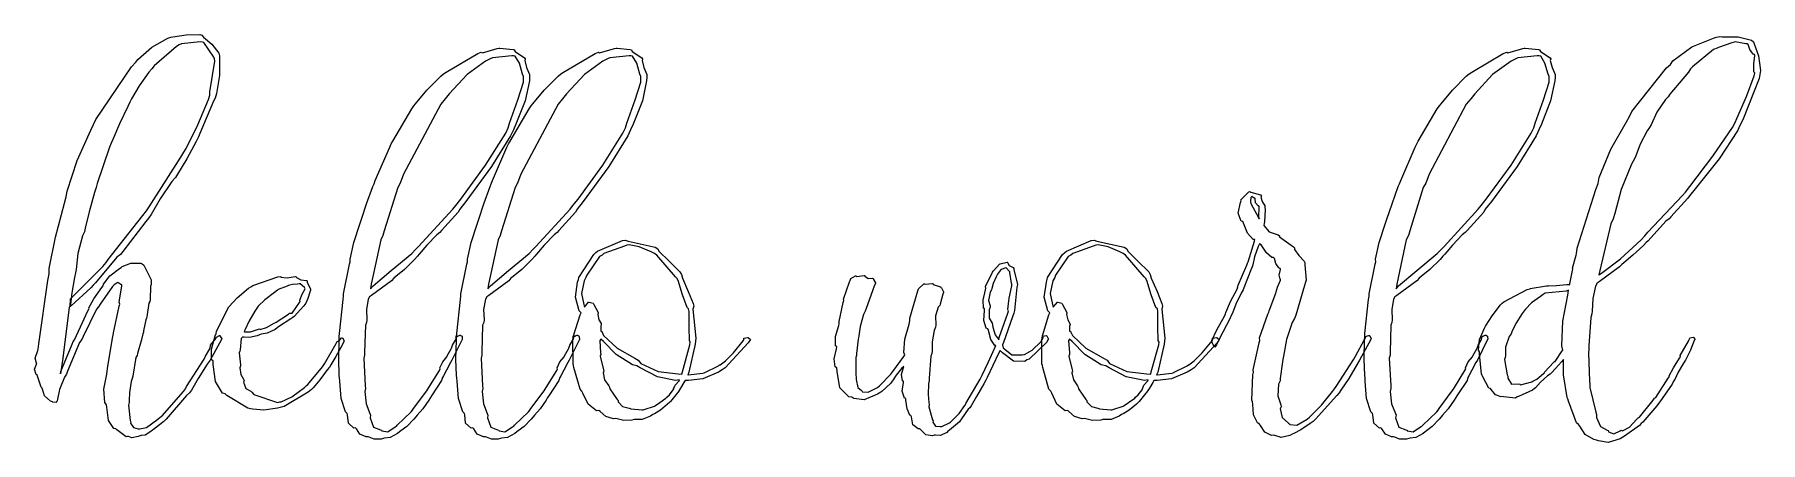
# Model space of a CAD drawing. Extents: x 0 to 35.3, y 0.8 to 9.1.
import ezdxf

# ---------------------------------------------------------------- set-up
doc = ezdxf.new("R2010")
doc.units = 0
doc.layers.get('0').update_dxf_attribs({"linetype": 'CONTINUOUS'})

msp = doc.modelspace()

# ---------------------------------------------------------------- linework, layer by layer
at = {"color": 0}
for p, q in [((2.06981, 8.63618), (2.35645, 8.88834)), ((2.35645, 8.88834), (2.68718, 9.06886)), ((2.86632, 8.90351), (2.4033, 8.50526)), ((2.68718, 9.06886), (2.74781, 9.09091)), ((2.74781, 9.09091), (2.78777, 9.09507)), ((2.78777, 9.09507), (3.05925, 9.14192)), ((2.91869, 8.93106), (2.86632, 8.90351)), ((2.96554, 8.95311), (2.91869, 8.93106)), ((3.3445, 8.99308), (2.96554, 8.95311)), ((3.05925, 9.14192), (3.33761, 9.14605)), ((3.33761, 9.14605), (3.38171, 9.1295)), ((3.39273, 8.99171), (3.3445, 8.99308)), ((3.38171, 9.1295), (3.41202, 9.09228)), ((3.42442, 8.98066), (3.39273, 8.99171)), ((3.41202, 9.09228), (3.58429, 8.94486)), ((3.62423, 8.68027), (3.42442, 8.98066)), ((3.58429, 8.94486), (3.72897, 8.76572)), ((9.11987, 8.77122), (9.4258, 8.86217)), ((9.4258, 8.86217), (9.4561, 8.86492)), ((9.4561, 8.86492), (9.47678, 8.86905)), ((9.47678, 8.86905), (9.74686, 8.84149)), ((9.74686, 8.84149), (9.77029, 8.83186)), ((9.77029, 8.83186), (9.78821, 8.7974)), ((11.519, 8.77122), (11.8249, 8.86217)), ((11.8249, 8.86217), (11.8553, 8.86492)), ((11.8553, 8.86492), (11.8759, 8.86905)), ((11.8759, 8.86905), (12.146, 8.84149)), ((12.146, 8.84149), (12.1695, 8.83186)), ((12.1695, 8.83186), (12.1874, 8.7974)), ((30.0977, 8.77122), (30.4037, 8.86217)), ((30.4037, 8.86217), (30.434, 8.86492)), ((30.434, 8.86492), (30.4546, 8.86905)), ((30.4546, 8.86905), (30.7248, 8.84149)), ((30.7248, 8.84149), (30.7482, 8.83186)), ((30.7482, 8.83186), (30.7661, 8.7974)), ((33.4712, 8.60721), (33.8625, 8.89663)), ((33.8625, 8.89663), (34.3352, 9.08265)), ((34.3076, 8.83874), (33.8777, 8.48459)), ((34.3765, 8.86492), (34.3076, 8.83874)), ((34.3352, 9.08265), (34.4261, 9.10195)), ((34.4083, 8.88284), (34.3765, 8.86492)), ((34.6783, 8.97791), (34.4083, 8.88284)), ((34.4261, 9.10195), (34.4827, 9.10057)), ((34.4827, 9.10057), (34.8065, 9.0992)), ((34.7238, 8.99171), (34.6783, 8.97791)), ((34.75, 8.99721), (34.7238, 8.99171)), ((34.9636, 8.95724), (34.75, 8.99721)), ((34.8065, 9.0992), (35.0848, 9.03305)), ((34.9939, 8.95311), (34.9636, 8.95724)), ((35.0118, 8.94211), (34.9939, 8.95311)), ((35.049, 8.83874), (35.0118, 8.94211)), ((35.1152, 8.74367), (35.049, 8.83874)), ((35.0848, 9.03305), (35.1207, 8.99721)), ((35.1207, 8.99721), (35.1331, 8.95174)), ((35.1331, 8.95174), (35.2241, 8.7092)), ((1.21543, 7.40696), (1.94303, 8.48459)), ((1.94303, 8.48459), (2.03123, 8.57829)), ((2.03123, 8.57829), (2.06981, 8.63618)), ((2.4033, 8.50526), (2.35645, 8.44599)), ((3.6008, 8.30958), (3.64906, 8.59896)), ((3.64077, 8.64443), (3.62423, 8.68027)), ((3.64906, 8.59896), (3.64077, 8.64443)), ((3.72897, 8.76572), (3.74551, 8.71058)), ((3.74551, 8.61138), (3.74414, 8.30958)), ((3.74551, 8.71058), (3.74551, 8.61138)), ((8.37985, 8.37434), (9.02614, 8.75743)), ((9.18739, 8.60309), (8.80703, 8.33025)), ((9.02614, 8.75743), (9.09782, 8.78223)), ((9.09782, 8.78223), (9.11987, 8.77122)), ((9.27971, 8.64443), (9.18739, 8.60309)), ((9.32519, 8.66786), (9.27971, 8.64443)), ((9.72069, 8.70645), (9.32519, 8.66786)), ((9.75928, 8.71058), (9.72069, 8.70645)), ((9.79233, 8.69957), (9.75928, 8.71058)), ((9.78821, 8.7974), (9.98252, 8.66786)), ((9.87915, 8.55624), (9.79233, 8.69957)), ((9.94117, 8.33575), (9.87915, 8.55624)), ((9.98252, 8.66786), (9.99628, 8.64443)), ((9.99628, 8.64443), (9.98664, 8.61138)), ((9.98664, 8.61138), (10.0252, 8.46942)), ((10.779, 8.37434), (11.4253, 8.75743)), ((11.5866, 8.60309), (11.2062, 8.33025)), ((11.4253, 8.75743), (11.497, 8.78223)), ((11.497, 8.78223), (11.519, 8.77122)), ((11.6789, 8.64443), (11.5866, 8.60309)), ((11.7244, 8.66786), (11.6789, 8.64443)), ((12.1199, 8.70645), (11.7244, 8.66786)), ((12.1584, 8.71058), (12.1199, 8.70645)), ((12.1915, 8.69957), (12.1584, 8.71058)), ((12.1874, 8.7974), (12.3817, 8.66786)), ((12.2783, 8.55624), (12.1915, 8.69957)), ((12.3403, 8.33575), (12.2783, 8.55624)), ((12.3817, 8.66786), (12.3954, 8.64443)), ((12.3954, 8.64443), (12.3858, 8.61138)), ((12.3858, 8.61138), (12.4244, 8.46942)), ((29.3577, 8.37434), (30.004, 8.75743)), ((30.1653, 8.60309), (29.7849, 8.33025)), ((30.004, 8.75743), (30.0757, 8.78223)), ((30.0757, 8.78223), (30.0977, 8.77122)), ((30.2576, 8.64443), (30.1653, 8.60309)), ((30.303, 8.66786), (30.2576, 8.64443)), ((30.6985, 8.70645), (30.303, 8.66786)), ((30.7371, 8.71058), (30.6985, 8.70645)), ((30.7702, 8.69957), (30.7371, 8.71058)), ((30.7661, 8.7974), (30.9604, 8.66786)), ((30.8571, 8.55624), (30.7702, 8.69957)), ((30.919, 8.33575), (30.8571, 8.55624)), ((30.9604, 8.66786), (30.9742, 8.64443)), ((30.9742, 8.64443), (30.9645, 8.61138)), ((30.9645, 8.61138), (31.0031, 8.46942)), ((33.3458, 8.46116), (33.4229, 8.53419)), ((33.4229, 8.53419), (33.4712, 8.60721)), ((33.8777, 8.48459), (33.8364, 8.44049)), ((35.1427, 8.73813), (35.1152, 8.74367)), ((35.1276, 8.54523), (35.1496, 8.71333)), ((35.1289, 8.38398), (35.1276, 8.54523)), ((35.1496, 8.71333), (35.1427, 8.73813)), ((35.2241, 8.7092), (35.2654, 8.4074)), ((2.29857, 8.37434), (2.096, 8.09322)), ((2.35645, 8.44599), (2.29857, 8.37434)), ((3.54295, 7.97472), (3.6008, 8.30958)), ((3.74414, 8.30958), (3.68212, 7.93612)), ((7.9871, 8.00502), (8.26823, 8.29441)), ((8.26823, 8.29441), (8.32612, 8.34125)), ((8.32612, 8.34125), (8.37985, 8.37434)), ((8.80703, 8.33025), (8.44324, 7.93337)), ((9.84747, 7.81071), (9.96322, 8.16762)), ((9.96322, 8.28615), (9.94117, 8.33575)), ((9.96322, 8.16762), (9.96322, 8.28615)), ((10.0817, 8.19933), (9.9949, 7.79004)), ((10.0252, 8.46942), (10.0845, 8.32474)), ((10.0845, 8.27511), (10.0817, 8.19933)), ((10.0845, 8.32474), (10.0845, 8.27511)), ((10.3863, 8.00502), (10.6674, 8.29441)), ((10.6674, 8.29441), (10.7253, 8.34125)), ((10.7253, 8.34125), (10.779, 8.37434)), ((11.2062, 8.33025), (10.8424, 7.93337)), ((12.2466, 7.81071), (12.3624, 8.16762)), ((12.3624, 8.28615), (12.3403, 8.33575)), ((12.3624, 8.16762), (12.3624, 8.28615)), ((12.4809, 8.19933), (12.3941, 7.79004)), ((12.4244, 8.46942), (12.4836, 8.32474)), ((12.4836, 8.27511), (12.4809, 8.19933)), ((12.4836, 8.32474), (12.4836, 8.27511)), ((28.965, 8.00502), (29.2461, 8.29441)), ((29.2461, 8.29441), (29.304, 8.34125)), ((29.304, 8.34125), (29.3577, 8.37434)), ((29.7849, 8.33025), (29.4211, 7.93337)), ((30.8253, 7.81071), (30.9411, 8.16762)), ((30.9411, 8.28615), (30.919, 8.33575)), ((30.9411, 8.16762), (30.9411, 8.28615)), ((31.0596, 8.19933), (30.9728, 7.79004)), ((31.0031, 8.46942), (31.0624, 8.32474)), ((31.0624, 8.27511), (31.0596, 8.19933)), ((31.0624, 8.32474), (31.0624, 8.27511)), ((32.6306, 7.56955), (33.3458, 8.46116)), ((33.7909, 8.37434), (33.4133, 7.92508)), ((33.8364, 8.44049), (33.7909, 8.37434)), ((35.2378, 8.24618), (34.9057, 7.39733)), ((34.9801, 7.87686), (35.1359, 8.29716)), ((35.1482, 8.3633), (35.1289, 8.38398)), ((35.1359, 8.29716), (35.1482, 8.3633)), ((35.253, 8.33025), (35.2378, 8.24618)), ((35.2654, 8.4074), (35.253, 8.33025)), ((1.94303, 7.82863), (1.90996, 7.76249)), ((2.096, 8.09322), (1.94303, 7.82863)), ((3.30178, 7.29809), (3.51675, 7.81484)), ((3.6201, 7.77903), (3.34312, 7.12033)), ((3.51675, 7.81484), (3.54707, 7.90582)), ((3.54707, 7.90582), (3.54295, 7.97472)), ((3.65181, 7.84518), (3.6201, 7.77903)), ((3.68212, 7.93612), (3.65181, 7.84518)), ((7.75286, 7.72806), (7.9871, 8.00502)), ((8.35918, 7.82863), (8.26961, 7.72252)), ((8.44324, 7.93337), (8.35918, 7.82863)), ((9.67659, 7.33256), (9.84747, 7.81071)), ((9.9949, 7.79004), (9.8075, 7.30772)), ((10.152, 7.72806), (10.3863, 8.00502)), ((10.7583, 7.82863), (10.6688, 7.72252)), ((10.8424, 7.93337), (10.7583, 7.82863)), ((12.0758, 7.33256), (12.2466, 7.81071)), ((12.3941, 7.79004), (12.2067, 7.30772)), ((28.7307, 7.72806), (28.965, 8.00502)), ((29.3371, 7.82863), (29.2475, 7.72252)), ((29.4211, 7.93337), (29.3371, 7.82863)), ((30.6544, 7.33256), (30.8253, 7.81071)), ((30.9728, 7.79004), (30.7854, 7.30772)), ((33.3196, 7.81763), (33.1418, 7.55442)), ((33.3788, 7.87273), (33.3196, 7.81763)), ((33.4133, 7.92508), (33.3788, 7.87273)), ((34.7803, 7.42625), (34.9801, 7.87686)), ((1.86586, 7.67154), (1.69774, 7.31876)), ((1.90996, 7.76249), (1.86586, 7.67154)), ((7.28846, 6.96461), (7.67567, 7.62469)), ((8.26961, 7.72252), (7.50757, 6.28661)), ((7.67567, 7.62469), (7.71977, 7.68533)), ((7.71977, 7.68533), (7.75286, 7.72806)), ((9.6876, 6.96461), (10.0748, 7.62469)), ((10.6688, 7.72252), (9.90671, 6.28661)), ((10.0748, 7.62469), (10.1189, 7.68533)), ((10.1189, 7.68533), (10.152, 7.72806)), ((28.2663, 6.96461), (28.6536, 7.62469)), ((29.2475, 7.72252), (28.4854, 6.28661)), ((28.6536, 7.62469), (28.6977, 7.68533)), ((28.6977, 7.68533), (28.7307, 7.72806)), ((32.5231, 7.36011), (32.5851, 7.46485)), ((32.5851, 7.46485), (32.6306, 7.56955)), ((33.1418, 7.55442), (33.0261, 7.29396)), ((34.7459, 7.34356), (34.7803, 7.42625)), ((0.829578, 6.56498), (1.10932, 7.18785)), ((1.10932, 7.18785), (1.16582, 7.30497)), ((1.16582, 7.30497), (1.21543, 7.40696)), ((1.69774, 7.31876), (1.55856, 6.99904)), ((3.05787, 6.81302), (3.30178, 7.29809)), ((3.34312, 7.12033), (3.31005, 7.05143)), ((9.18739, 6.46987), (9.59665, 7.12445)), ((9.69589, 7.07485), (9.31002, 6.44095)), ((9.59665, 7.12445), (9.64904, 7.23332)), ((9.64904, 7.23332), (9.67659, 7.33256)), ((9.75374, 7.19473), (9.69589, 7.07485)), ((9.8075, 7.30772), (9.75374, 7.19473)), ((11.5866, 6.46987), (11.9958, 7.12445)), ((12.0951, 7.07485), (11.7092, 6.44095)), ((11.9958, 7.12445), (12.0482, 7.23332)), ((12.0482, 7.23332), (12.0758, 7.33256)), ((12.1529, 7.19473), (12.0951, 7.07485)), ((12.2067, 7.30772), (12.1529, 7.19473)), ((30.1653, 6.46987), (30.5745, 7.12445)), ((30.6737, 7.07485), (30.2879, 6.44095)), ((30.5745, 7.12445), (30.6269, 7.23332)), ((30.6269, 7.23332), (30.6544, 7.33256)), ((30.7316, 7.19473), (30.6737, 7.07485)), ((30.7854, 7.30772), (30.7316, 7.19473)), ((32.2061, 6.80201), (32.5231, 7.36011)), ((32.9475, 7.17405), (32.8028, 6.90397)), ((32.9985, 7.23882), (32.9475, 7.17405)), ((33.0261, 7.29396), (32.9985, 7.23882)), ((34.2897, 6.65318), (34.6907, 7.24158)), ((34.7941, 7.17543), (34.422, 6.59804)), ((34.6907, 7.24158), (34.7459, 7.34356)), ((34.8506, 7.29396), (34.7941, 7.17543)), ((34.9057, 7.39733), (34.8506, 7.29396)), ((1.49242, 6.83645), (1.24299, 6.09367)), ((1.52962, 6.92464), (1.49242, 6.83645)), ((1.55856, 6.99904), (1.52962, 6.92464)), ((2.95313, 6.63388), (3.01239, 6.73724)), ((3.01239, 6.73724), (3.05787, 6.81302)), ((3.26733, 6.95773), (3.07716, 6.59804)), ((3.31005, 7.05143), (3.26733, 6.95773)), ((6.92739, 6.15569), (7.22369, 6.8392)), ((7.22369, 6.8392), (7.25674, 6.90809)), ((7.25674, 6.90809), (7.28846, 6.96461)), ((9.32656, 6.15569), (9.62283, 6.8392)), ((9.62283, 6.8392), (9.65592, 6.90809)), ((9.65592, 6.90809), (9.6876, 6.96461)), ((27.9053, 6.15569), (28.2015, 6.8392)), ((28.2015, 6.8392), (28.2346, 6.90809)), ((28.2346, 6.90809), (28.2663, 6.96461)), ((31.9677, 6.21633), (32.2061, 6.80201)), ((32.8028, 6.90397), (32.7174, 6.66556)), ((0.627006, 5.94071), (0.829578, 6.56498)), ((2.30684, 5.61552), (2.95313, 6.63388)), ((3.07716, 6.59804), (2.88561, 6.28936)), ((8.67752, 5.77536), (9.18739, 6.46987)), ((9.31002, 6.44095), (8.78498, 5.72851)), ((11.0767, 5.77536), (11.5866, 6.46987)), ((11.7092, 6.44095), (11.1841, 5.72851)), ((29.6554, 5.77536), (30.1653, 6.46987)), ((30.2879, 6.44095), (29.7629, 5.72851)), ((32.6251, 6.49471), (32.4156, 5.96967)), ((32.6953, 6.61596), (32.6251, 6.49471)), ((32.7174, 6.66556), (32.6953, 6.61596)), ((33.8212, 6.03719), (34.2897, 6.65318)), ((34.422, 6.59804), (33.9301, 5.98343)), ((1.22094, 6.01514), (1.18787, 5.91178)), ((1.24299, 6.09367), (1.22094, 6.01514)), ((2.76986, 6.13502), (2.53146, 5.78086)), ((2.84152, 6.21908), (2.76986, 6.13502)), ((2.88561, 6.28936), (2.84152, 6.21908)), ((6.751, 5.67891), (6.87917, 6.03306)), ((6.87917, 6.03306), (6.90397, 6.0923)), ((6.90397, 6.0923), (6.92739, 6.15569)), ((7.39041, 6.01102), (7.11345, 5.12491)), ((7.43864, 6.10334), (7.39041, 6.01102)), ((7.50757, 6.28661), (7.43864, 6.10334)), ((9.15017, 5.67891), (9.27834, 6.03306)), ((9.27834, 6.03306), (9.30314, 6.0923)), ((9.30314, 6.0923), (9.32656, 6.15569)), ((9.78958, 6.01102), (9.51258, 5.12491)), ((9.83781, 6.10334), (9.78958, 6.01102)), ((9.90671, 6.28661), (9.83781, 6.10334)), ((27.7289, 5.67891), (27.857, 6.03306)), ((27.857, 6.03306), (27.8819, 6.0923)), ((27.8819, 6.0923), (27.9053, 6.15569)), ((28.3683, 6.01102), (28.0913, 5.12491)), ((28.4165, 6.10334), (28.3683, 6.01102)), ((28.4854, 6.28661), (28.4165, 6.10334)), ((31.9002, 5.97517), (31.9457, 6.09783)), ((31.9457, 6.09783), (31.9677, 6.21633)), ((33.7316, 5.92145), (33.8212, 6.03719)), ((0.384471, 4.99953), (0.573264, 5.69267)), ((0.573264, 5.69267), (0.609092, 5.82221)), ((0.609092, 5.82221), (0.627006, 5.94071)), ((1.18787, 5.91178), (1.07625, 5.51628)), ((2.53146, 5.78086), (2.34267, 5.46118)), ((6.64626, 5.36607), (6.751, 5.67891)), ((8.57416, 5.64582), (8.67752, 5.77536)), ((8.78498, 5.72851), (8.65685, 5.56867)), ((9.04543, 5.36607), (9.15017, 5.67891)), ((10.9733, 5.64582), (11.0767, 5.77536)), ((11.1841, 5.72851), (11.056, 5.56867)), ((24.5828, 5.48735), (24.631, 5.70509)), ((24.631, 5.70509), (24.6435, 5.73952)), ((24.6324, 5.76019), (24.7978, 5.92695)), ((24.6435, 5.73952), (24.6324, 5.76019)), ((24.7978, 5.92695), (24.8199, 5.93245)), ((24.8199, 5.93245), (24.8378, 5.91866)), ((24.8405, 5.80842), (24.8336, 5.73677)), ((24.8336, 5.73677), (24.8364, 5.72301)), ((24.8364, 5.72301), (24.8392, 5.68717)), ((24.8378, 5.91866), (25.039, 5.8608)), ((24.8392, 5.68717), (24.9962, 5.39641)), ((24.8529, 5.82221), (24.8405, 5.80842)), ((24.8584, 5.82634), (24.8529, 5.82221)), ((24.9067, 5.79466), (24.8584, 5.82634)), ((24.9246, 5.79466), (24.9067, 5.79466)), ((24.9315, 5.78778), (24.9246, 5.79466)), ((24.9356, 5.6968), (24.9315, 5.78778)), ((24.9893, 5.63757), (24.9356, 5.6968)), ((25.039, 5.8608), (25.0569, 5.83875)), ((25.0569, 5.83875), (25.0458, 5.81808)), ((25.0458, 5.81808), (25.0706, 5.72576)), ((25.0706, 5.72576), (25.1272, 5.63757)), ((27.6242, 5.36607), (27.7289, 5.67891)), ((29.552, 5.64582), (29.6554, 5.77536)), ((29.7629, 5.72851), (29.6347, 5.56867)), ((31.5171, 4.76938), (31.9002, 5.97517)), ((32.4156, 5.96967), (32.2847, 5.48047)), ((32.9599, 5.09736), (33.6682, 5.84976)), ((33.7812, 5.79466), (33.4339, 5.41154)), ((33.6682, 5.84976), (33.7316, 5.92145)), ((33.8143, 5.84426), (33.7812, 5.79466)), ((33.9301, 5.98343), (33.8143, 5.84426)), ((1.07625, 5.51628), (0.996322, 5.18005)), ((2.23518, 5.32059), (1.76527, 4.70048)), ((1.79421, 4.95956), (2.1773, 5.4405)), ((2.1773, 5.4405), (2.2462, 5.53558)), ((2.29581, 5.39228), (2.23518, 5.32059)), ((2.2462, 5.53558), (2.30684, 5.61552)), ((2.34267, 5.46118), (2.29581, 5.39228)), ((6.61321, 5.25999), (6.63388, 5.32613)), ((6.63388, 5.32613), (6.64626, 5.36607)), ((7.81484, 4.80935), (8.51352, 5.57142)), ((8.62513, 5.51215), (8.28477, 5.13595)), ((8.51352, 5.57142), (8.57416, 5.64582)), ((8.65685, 5.56867), (8.62513, 5.51215)), ((9.01238, 5.25999), (9.03305, 5.32613)), ((9.03305, 5.32613), (9.04543, 5.36607)), ((10.214, 4.80935), (10.9127, 5.57142)), ((11.0243, 5.51215), (10.6839, 5.13595)), ((10.9127, 5.57142), (10.9733, 5.64582)), ((11.056, 5.56867), (11.0243, 5.51215)), ((24.6448, 5.32197), (24.5828, 5.48735)), ((24.6765, 5.31509), (24.6448, 5.32197)), ((24.6931, 5.28066), (24.6765, 5.31509)), ((25.0017, 5.64032), (24.9893, 5.63757)), ((24.9962, 5.39641), (25.0183, 5.37023)), ((25.0004, 5.39503), (25.0073, 5.6224)), ((25.0183, 5.37023), (25.0004, 5.39503)), ((25.0073, 5.6224), (25.0017, 5.64032)), ((25.1161, 5.30821), (25.112, 5.2765)), ((25.1299, 5.56588), (25.1161, 5.30821)), ((25.1272, 5.63757), (25.1285, 5.61277)), ((25.1285, 5.61277), (25.1299, 5.56588)), ((27.5911, 5.25999), (27.6117, 5.32613)), ((27.6117, 5.32613), (27.6242, 5.36607)), ((28.7927, 4.80935), (29.4914, 5.57142)), ((29.603, 5.51215), (29.2626, 5.13595)), ((29.4914, 5.57142), (29.552, 5.64582)), ((29.6347, 5.56867), (29.603, 5.51215)), ((32.2544, 5.37573), (32.2048, 5.26962)), ((32.2847, 5.48047), (32.2544, 5.37573)), ((33.332, 5.32613), (32.9668, 4.9251)), ((33.3954, 5.37023), (33.332, 5.32613)), ((33.4339, 5.41154), (33.3954, 5.37023)), ((0.260449, 4.35321), (0.384471, 4.99953)), ((0.939821, 5.02296), (0.846116, 4.66051)), ((0.978408, 5.10565), (0.939821, 5.02296)), ((0.996322, 5.18005), (0.978408, 5.10565)), ((1.46485, 4.54201), (1.79421, 4.95956)), ((6.48917, 4.89066), (6.61321, 5.25999)), ((7.08586, 5.03396), (7.04176, 4.94026)), ((7.11345, 5.12491), (7.08586, 5.03396)), ((8.18691, 5.045), (7.98572, 4.83552)), ((8.24893, 5.0946), (8.18691, 5.045)), ((8.28477, 5.13595), (8.24893, 5.0946)), ((8.88834, 4.89066), (9.01238, 5.25999)), ((9.48503, 5.03396), (9.44093, 4.94026)), ((9.51258, 5.12491), (9.48503, 5.03396)), ((10.5861, 5.045), (10.3849, 4.83552)), ((10.6481, 5.0946), (10.5861, 5.045)), ((10.6839, 5.13595), (10.6481, 5.0946)), ((24.7702, 5.07944), (24.6931, 5.28066)), ((24.8874, 4.95131), (24.7702, 5.07944)), ((24.9246, 4.95131), (24.8874, 4.95131)), ((24.9136, 4.91271), (24.9246, 4.95131)), ((25.112, 5.2765), (25.1079, 5.23794)), ((25.1079, 5.23794), (25.2181, 5.1084)), ((25.2181, 5.1084), (25.3972, 5.04225)), ((25.3972, 5.04225), (25.4262, 5.02296)), ((25.4262, 5.02296), (25.4289, 5.00228)), ((25.4289, 5.00228), (25.7114, 4.80247)), ((27.4671, 4.89066), (27.5911, 5.25999)), ((28.0638, 5.03396), (28.0197, 4.94026)), ((28.0913, 5.12491), (28.0638, 5.03396)), ((29.1648, 5.045), (28.9636, 4.83552)), ((29.2268, 5.0946), (29.1648, 5.045)), ((29.2626, 5.13595), (29.2268, 5.0946)), ((32.2048, 5.26962), (31.976, 4.3174)), ((32.4018, 4.55581), (32.8235, 4.94577)), ((32.8235, 4.94577), (32.8993, 5.02296)), ((32.8993, 5.02296), (32.9599, 5.09736)), ((0.846116, 4.66051), (0.80753, 4.33395)), ((1.71704, 4.64263), (1.64538, 4.58474)), ((1.76527, 4.70048), (1.71704, 4.64263)), ((6.41477, 4.54752), (6.48917, 4.89066)), ((7.04176, 4.94026), (6.84749, 4.0349)), ((7.25537, 4.3119), (7.67567, 4.66605)), ((7.67567, 4.66605), (7.75286, 4.74183)), ((7.79141, 4.60954), (7.73494, 4.54339)), ((7.75286, 4.74183), (7.81484, 4.80935)), ((7.83001, 4.64951), (7.79141, 4.60954)), ((7.98572, 4.83552), (7.83001, 4.64951)), ((8.81394, 4.54752), (8.88834, 4.89066)), ((9.44093, 4.94026), (9.24662, 4.0349)), ((9.65454, 4.3119), (10.0748, 4.66605)), ((10.0748, 4.66605), (10.152, 4.74183)), ((10.1906, 4.60954), (10.1341, 4.54339)), ((10.152, 4.74183), (10.214, 4.80935)), ((10.2292, 4.64951), (10.1906, 4.60954)), ((10.3849, 4.83552), (10.2292, 4.64951)), ((11.0932, 4.16994), (11.4005, 4.64538)), ((11.5135, 4.60266), (11.2572, 4.21679)), ((11.4005, 4.64538), (11.4432, 4.68118)), ((11.4432, 4.68118), (11.4763, 4.7129)), ((11.4763, 4.7129), (11.9862, 4.92926)), ((11.57, 4.63158), (11.5135, 4.60266)), ((11.6058, 4.66189), (11.57, 4.63158)), ((12.0261, 4.81485), (11.6058, 4.66189)), ((11.9862, 4.92926), (12.044, 4.93476)), ((12.0771, 4.83552), (12.0261, 4.81485)), ((12.044, 4.93476), (12.1006, 4.91684)), ((12.124, 4.84106), (12.0771, 4.83552)), ((12.1006, 4.91684), (12.6573, 4.79559)), ((12.3293, 4.80247), (12.124, 4.84106)), ((12.5718, 4.69498), (12.3293, 4.80247)), ((12.6394, 4.66467), (12.5718, 4.69498)), ((12.6862, 4.63021), (12.6394, 4.66467)), ((12.6573, 4.79559), (12.711, 4.75837)), ((13.0679, 4.18786), (12.6862, 4.63021)), ((12.711, 4.75837), (12.7331, 4.7129)), ((12.7331, 4.7129), (12.9384, 4.5048)), ((20.683, 4.16994), (20.9903, 4.64538)), ((21.1033, 4.60266), (20.847, 4.21679)), ((20.9903, 4.64538), (21.033, 4.68118)), ((21.033, 4.68118), (21.0661, 4.7129)), ((21.0661, 4.7129), (21.576, 4.92926)), ((21.1598, 4.63158), (21.1033, 4.60266)), ((21.1956, 4.66189), (21.1598, 4.63158)), ((21.6159, 4.81485), (21.1956, 4.66189)), ((21.576, 4.92926), (21.6338, 4.93476)), ((21.6669, 4.83552), (21.6159, 4.81485)), ((21.6338, 4.93476), (21.6903, 4.91684)), ((21.7138, 4.84106), (21.6669, 4.83552)), ((21.6903, 4.91684), (22.247, 4.79559)), ((21.9191, 4.80247), (21.7138, 4.84106)), ((22.1616, 4.69498), (21.9191, 4.80247)), ((22.2291, 4.66467), (22.1616, 4.69498)), ((22.276, 4.63021), (22.2291, 4.66467)), ((22.247, 4.79559), (22.3008, 4.75837)), ((22.6577, 4.18786), (22.276, 4.63021)), ((22.3008, 4.75837), (22.3228, 4.7129)), ((22.3228, 4.7129), (22.5282, 4.5048)), ((24.7854, 4.49379), (24.9136, 4.91271)), ((24.9163, 4.59715), (24.8833, 4.42902)), ((24.9866, 4.80522), (24.9163, 4.59715)), ((25.0183, 4.86311), (24.9866, 4.80522)), ((25.0486, 4.8369), (25.0183, 4.86311)), ((25.1575, 4.67568), (25.0486, 4.8369)), ((25.2718, 4.57786), (25.1575, 4.67568)), ((25.7114, 4.80247), (25.7349, 4.78042)), ((25.7349, 4.78042), (25.7362, 4.74595)), ((25.7362, 4.74595), (25.8231, 4.62058)), ((25.8231, 4.62058), (25.9319, 4.50617)), ((27.3926, 4.54752), (27.4671, 4.89066)), ((28.0197, 4.94026), (27.8253, 4.0349)), ((28.2333, 4.3119), (28.6536, 4.66605)), ((28.6536, 4.66605), (28.7307, 4.74183)), ((28.7693, 4.60954), (28.7128, 4.54339)), ((28.7307, 4.74183), (28.7927, 4.80935)), ((28.8079, 4.64951), (28.7693, 4.60954)), ((28.9636, 4.83552), (28.8079, 4.64951)), ((31.4234, 4.36012), (31.4965, 4.62746)), ((31.4965, 4.62746), (31.5047, 4.65363)), ((31.5047, 4.65363), (31.5171, 4.76938)), ((32.6567, 4.62608), (32.4721, 4.47449)), ((32.8704, 4.82589), (32.6567, 4.62608)), ((32.9268, 4.88516), (32.8704, 4.82589)), ((32.9668, 4.9251), (32.9268, 4.88516)), ((0.234267, 4.11346), (0.256315, 4.24575)), ((0.256315, 4.24575), (0.260449, 4.35321)), ((0.796505, 4.2678), (0.778591, 4.17407)), ((0.80753, 4.33395), (0.796505, 4.2678)), ((0.996322, 4.03214), (1.35599, 4.3973)), ((1.64538, 4.58474), (1.2044, 4.06107)), ((1.35599, 4.3973), (1.42489, 4.47724)), ((1.42489, 4.47724), (1.46485, 4.54201)), ((1.49931, 4.20303), (1.69774, 4.35462)), ((1.69774, 4.35462), (1.73357, 4.37804)), ((1.73357, 4.37804), (1.75011, 4.3973)), ((1.75011, 4.3973), (1.92787, 4.46624)), ((1.92787, 4.46624), (2.1332, 4.46624)), ((2.1332, 4.46624), (2.16352, 4.44969)), ((2.16352, 4.44969), (2.19246, 4.42076)), ((2.19246, 4.42076), (2.34542, 4.12447)), ((6.28248, 3.83783), (6.40514, 4.44419)), ((6.40514, 4.44419), (6.4189, 4.49379)), ((6.4189, 4.49379), (6.41477, 4.54752)), ((6.88467, 3.99905), (7.25537, 4.3119)), ((7.52546, 4.3367), (7.34769, 4.19336)), ((7.73494, 4.54339), (7.52546, 4.3367)), ((8.68165, 3.83783), (8.80428, 4.44419)), ((8.80428, 4.44419), (8.81807, 4.49379)), ((8.81807, 4.49379), (8.81394, 4.54752)), ((9.28384, 3.99905), (9.65454, 4.3119)), ((9.92463, 4.3367), (9.74686, 4.19336)), ((10.1341, 4.54339), (9.92463, 4.3367)), ((12.9384, 4.5048), (13.1603, 4.28706)), ((13.1603, 4.28706), (13.1906, 4.23471)), ((19.411, 3.9853), (19.553, 4.27743)), ((19.553, 4.27743), (19.5709, 4.30085)), ((19.5709, 4.30085), (19.5805, 4.31602)), ((19.5805, 4.31602), (19.7005, 4.4414)), ((19.6591, 4.24021), (19.6536, 4.22921)), ((19.717, 4.3229), (19.6591, 4.24021)), ((19.7005, 4.4414), (19.7142, 4.44969)), ((19.7142, 4.44969), (19.8562, 4.48691)), ((19.7142, 4.44969), (19.7142, 4.44969)), ((19.7418, 4.33395), (19.717, 4.3229)), ((19.7501, 4.3422), (19.7418, 4.33395)), ((19.8065, 4.36287), (19.7501, 4.3422)), ((19.83, 4.367), (19.8065, 4.36287)), ((19.8369, 4.367), (19.83, 4.367)), ((19.9016, 4.29673), (19.8369, 4.367)), ((19.8562, 4.48691), (19.8686, 4.48275)), ((19.8686, 4.48275), (19.863, 4.47587)), ((19.863, 4.47587), (19.8947, 4.41798)), ((19.8947, 4.41798), (19.9815, 4.37526)), ((19.9071, 4.28431), (19.9016, 4.29673)), ((19.9126, 4.27193), (19.9071, 4.28431)), ((19.9457, 4.05557), (19.9126, 4.27193)), ((19.9815, 4.37526), (19.9898, 4.35599)), ((19.9898, 4.35599), (19.9912, 4.33116)), ((19.9912, 4.33116), (20.0629, 4.06245)), ((22.5282, 4.5048), (22.75, 4.28706)), ((22.75, 4.28706), (22.7803, 4.23471)), ((24.5815, 4.01697), (24.7551, 4.42489)), ((24.8474, 4.3422), (24.6986, 3.96049)), ((24.7551, 4.42489), (24.7702, 4.46624)), ((24.7702, 4.46624), (24.7854, 4.49379)), ((24.8695, 4.38905), (24.8474, 4.3422)), ((24.8833, 4.42902), (24.8695, 4.38905)), ((25.3049, 4.58198), (25.2718, 4.57786)), ((25.3214, 4.56269), (25.3049, 4.58198)), ((25.3504, 4.45795), (25.3214, 4.56269)), ((25.4138, 4.367), (25.3504, 4.45795)), ((25.4427, 4.35599), (25.4138, 4.367)), ((25.4193, 4.21954), (25.4482, 4.33807)), ((25.4482, 4.33807), (25.4427, 4.35599)), ((25.9319, 4.50617), (25.9443, 4.47724)), ((25.9443, 4.47724), (25.9457, 4.43315)), ((25.9457, 4.43315), (25.9691, 4.11484)), ((27.2603, 3.83783), (27.383, 4.44419)), ((27.383, 4.44419), (27.3968, 4.49379)), ((27.3968, 4.49379), (27.3926, 4.54752)), ((27.8626, 3.99905), (28.2333, 4.3119)), ((28.5034, 4.3367), (28.3256, 4.19336)), ((28.7128, 4.54339), (28.5034, 4.3367)), ((31.3683, 4.04453), (31.422, 4.31465)), ((31.422, 4.31465), (31.4275, 4.33945)), ((31.4275, 4.33945), (31.4234, 4.36012)), ((31.976, 4.3174), (31.9567, 4.22921)), ((31.9567, 4.22921), (32.0146, 4.25951)), ((32.3839, 4.39043), (31.965, 4.08312)), ((32.0146, 4.25951), (32.4018, 4.55581)), ((32.4308, 4.43865), (32.3839, 4.39043)), ((32.4721, 4.47449), (32.4308, 4.43865)), ((0.045475, 2.8112), (0.234267, 4.11346)), ((1.10932, 3.96049), (0.705556, 3.59117)), ((0.72347, 3.76481), (0.996322, 4.03214)), ((0.778591, 4.17407), (0.724849, 3.85438)), ((1.16031, 4.01422), (1.10932, 3.96049)), ((1.2044, 4.06107), (1.16031, 4.01422)), ((1.17133, 3.73447), (1.33808, 3.966)), ((1.55305, 3.98942), (1.29949, 3.6256)), ((1.33808, 3.966), (1.36426, 4.00322)), ((1.36426, 4.00322), (1.36701, 4.03627)), ((1.36701, 4.03627), (1.49931, 4.20303)), ((1.59026, 4.01973), (1.55305, 3.98942)), ((1.60679, 4.03352), (1.59026, 4.01973)), ((1.66191, 4.06936), (1.60679, 4.03352)), ((1.72255, 4.02939), (1.66191, 4.06936)), ((1.6881, 3.6697), (1.74597, 4.00043)), ((1.7446, 4.01973), (1.72255, 4.02939)), ((1.74597, 4.00043), (1.7446, 4.01973)), ((2.32888, 3.9908), (2.32199, 3.7138)), ((2.34542, 4.02527), (2.32888, 3.9908)), ((2.34542, 4.12447), (2.34542, 4.02527)), ((4.10104, 3.75239), (4.33807, 3.95358)), ((4.33807, 3.95358), (4.38217, 3.98117)), ((4.38217, 3.98117), (4.42352, 4.00597)), ((4.42352, 4.00597), (4.93614, 4.18511)), ((4.92788, 3.91502), (4.86724, 3.86401)), ((4.94302, 3.92465), (4.92788, 3.91502)), ((4.93614, 4.18511), (4.99403, 4.19061)), ((5.12353, 3.9963), (4.94302, 3.92465)), ((4.99403, 4.19061), (4.99816, 4.17682)), ((4.99816, 4.17682), (5.12491, 4.16444)), ((5.15387, 4.00872), (5.12353, 3.9963)), ((5.12491, 4.16444), (5.28891, 4.18924)), ((5.17317, 4.0156), (5.15387, 4.00872)), ((5.23515, 4.02527), (5.17317, 4.0156)), ((5.33989, 4.03627), (5.23515, 4.02527)), ((5.28891, 4.18924), (5.31372, 4.18511)), ((5.31372, 4.18511), (5.31509, 4.16856)), ((5.31509, 4.16856), (5.40741, 4.12447)), ((5.37436, 4.04177), (5.33989, 4.03627)), ((5.38949, 4.04177), (5.37436, 4.04177)), ((5.4791, 3.966), (5.38949, 4.04177)), ((5.40741, 4.12447), (5.52041, 4.11346)), ((5.43638, 3.83371), (5.49423, 3.9412)), ((5.4901, 3.95358), (5.4791, 3.966)), ((5.49423, 3.9412), (5.4901, 3.95358)), ((5.52041, 4.11346), (5.5342, 4.10242)), ((5.5342, 4.10242), (5.53695, 4.07762)), ((5.53695, 4.07762), (5.60585, 3.93569)), ((5.60585, 3.91502), (5.58934, 3.8723)), ((5.60585, 3.93569), (5.60585, 3.91502)), ((6.84749, 4.0349), (6.83232, 3.94257)), ((6.83232, 3.94257), (6.88467, 3.99905)), ((7.2595, 4.10379), (6.85161, 3.80615)), ((7.30635, 4.15756), (7.2595, 4.10379)), ((7.34769, 4.19336), (7.30635, 4.15756)), ((9.24662, 4.0349), (9.23149, 3.94257)), ((9.23149, 3.94257), (9.28384, 3.99905)), ((9.65867, 4.10379), (9.25079, 3.80615)), ((9.70552, 4.15756), (9.65867, 4.10379)), ((9.74686, 4.19336), (9.70552, 4.15756)), ((11.0257, 3.76619), (11.067, 4.07487)), ((11.067, 4.07487), (11.0849, 4.12997)), ((11.0849, 4.12997), (11.0932, 4.16994)), ((11.1993, 4.10104), (11.1456, 3.84334)), ((11.2393, 4.16856), (11.1993, 4.10104)), ((11.2572, 4.21679), (11.2393, 4.16856)), ((13.0969, 4.15756), (13.0679, 4.18786)), ((13.1244, 4.1093), (13.0969, 4.15756)), ((13.2112, 3.81579), (13.1244, 4.1093)), ((13.1906, 4.23471), (13.2126, 4.15893)), ((13.2126, 4.15893), (13.3325, 3.88193)), ((16.5103, 3.72897), (16.6315, 4.08312)), ((16.6315, 4.08312), (16.6439, 4.11346)), ((16.6439, 4.11346), (16.6563, 4.15202)), ((16.6439, 4.11346), (16.6439, 4.11346)), ((16.6563, 4.15202), (16.7501, 4.20441)), ((16.7501, 4.20441), (16.7652, 4.20716)), ((16.7652, 4.20716), (16.7762, 4.18924)), ((16.7762, 4.18924), (16.9306, 4.21541)), ((16.9306, 4.21541), (16.9471, 4.21266)), ((16.9471, 4.21266), (16.9458, 4.19887)), ((16.9458, 4.19887), (17.0105, 4.15339)), ((17.1359, 3.9963), (16.9678, 3.53466)), ((17.0105, 4.15339), (17.1015, 4.16031)), ((17.1015, 4.16031), (17.1125, 4.15202)), ((17.1125, 4.15202), (17.1208, 4.12722)), ((17.1208, 4.12722), (17.1649, 4.06382)), ((17.1621, 4.05282), (17.1359, 3.9963)), ((17.1649, 4.06382), (17.1621, 4.05282)), ((17.8676, 3.34036), (18.0248, 3.8971)), ((18.0248, 3.8971), (18.044, 3.94257)), ((18.044, 3.94257), (18.1501, 4.03902)), ((18.044, 3.94257), (18.044, 3.94257)), ((18.1501, 4.03902), (18.1653, 4.04177)), ((18.1653, 4.04177), (18.1777, 4.03627)), ((18.1777, 4.03627), (18.3265, 4.04594)), ((18.3265, 4.04594), (18.3417, 4.04177)), ((18.3417, 4.04177), (18.3403, 4.02939)), ((18.3403, 4.02939), (18.4905, 3.97979)), ((18.4905, 3.97979), (18.5015, 3.97013)), ((18.5015, 3.97013), (18.5112, 3.95912)), ((18.5112, 3.95912), (18.5539, 3.87505)), ((19.3669, 3.70829), (19.4138, 3.92053)), ((19.4221, 3.95358), (19.411, 3.9853)), ((19.4138, 3.92053), (19.4221, 3.95358)), ((19.5378, 3.92053), (19.5089, 3.87368)), ((19.5433, 3.94945), (19.5378, 3.92053)), ((19.5709, 4.04594), (19.5433, 3.94945)), ((19.6329, 4.18373), (19.5709, 4.04594)), ((19.6536, 4.22921), (19.6329, 4.18373)), ((19.8975, 3.74826), (19.9526, 3.99768)), ((19.9512, 4.03627), (19.9457, 4.05557)), ((19.9526, 3.99768), (19.9512, 4.03627)), ((20.056, 3.97563), (20.005, 3.49746)), ((20.067, 4.02527), (20.056, 3.97563)), ((20.0629, 4.06245), (20.067, 4.02527)), ((20.6155, 3.76619), (20.6568, 4.07487)), ((20.6568, 4.07487), (20.6747, 4.12997)), ((20.6747, 4.12997), (20.683, 4.16994)), ((20.7891, 4.10104), (20.7353, 3.84334)), ((20.8291, 4.16856), (20.7891, 4.10104)), ((20.847, 4.21679), (20.8291, 4.16856)), ((22.6866, 4.15756), (22.6577, 4.18786)), ((22.7142, 4.1093), (22.6866, 4.15756)), ((22.801, 3.81579), (22.7142, 4.1093)), ((22.7803, 4.23471), (22.8024, 4.15893)), ((22.8024, 4.15893), (22.9223, 3.88193)), ((24.4257, 3.67799), (24.558, 3.93569)), ((24.558, 3.93569), (24.5773, 3.98117)), ((24.5773, 3.98117), (24.5815, 4.01697)), ((24.682, 3.92053), (24.6421, 3.85025)), ((24.6986, 3.96049), (24.682, 3.92053)), ((25.36, 3.87643), (25.3848, 3.97701)), ((25.3848, 3.97701), (25.4441, 4.11759)), ((25.44, 4.13551), (25.4193, 4.21954)), ((25.4482, 4.13551), (25.44, 4.13551)), ((25.4441, 4.11759), (25.4482, 4.13551)), ((25.936, 4.00734), (25.7597, 3.39962)), ((25.9608, 4.07487), (25.936, 4.00734)), ((25.9691, 4.11484), (25.9608, 4.07487)), ((27.8253, 4.0349), (27.8102, 3.94257)), ((27.8102, 3.94257), (27.8626, 3.99905)), ((28.2374, 4.10379), (27.8295, 3.80615)), ((28.2842, 4.15756), (28.2374, 4.10379)), ((28.3256, 4.19336), (28.2842, 4.15756)), ((30.015, 3.67386), (30.4932, 3.92878)), ((30.4932, 3.92878), (30.5511, 3.94257)), ((30.5511, 3.94257), (30.5552, 3.94945)), ((30.5552, 3.94945), (30.8874, 4.00043)), ((31.2897, 3.89297), (30.8598, 3.8475)), ((30.8874, 4.00043), (30.9204, 4.00322)), ((30.9204, 4.00322), (30.9273, 4.00043)), ((30.9273, 4.00043), (31.0927, 4.0101)), ((31.0927, 4.0101), (31.298, 4.02527)), ((31.3393, 3.91502), (31.2897, 3.89297)), ((31.298, 4.02527), (31.3669, 4.02527)), ((31.3214, 3.81166), (31.3393, 3.91502)), ((31.3669, 4.02527), (31.3683, 4.04453)), ((31.8919, 3.9963), (31.8341, 3.74276)), ((31.9236, 4.05282), (31.8919, 3.9963)), ((31.965, 4.08312), (31.9236, 4.05282)), ((0.669727, 3.56224), (0.537436, 2.52043)), ((0.705556, 3.59117), (0.669727, 3.56224)), ((0.686262, 3.56775), (0.697286, 3.73309)), ((0.691776, 3.6201), (0.686262, 3.56775)), ((0.724849, 3.85438), (0.691776, 3.6201)), ((0.697286, 3.73309), (0.72347, 3.76481)), ((1.04731, 3.48644), (1.07763, 3.5402)), ((1.07074, 3.55395), (1.17133, 3.73447)), ((1.07763, 3.5402), (1.07074, 3.55395)), ((1.27055, 3.57325), (1.22645, 3.52227)), ((1.29949, 3.6256), (1.27055, 3.57325)), ((1.57097, 3.04133), (1.69223, 3.58429)), ((1.7005, 3.62839), (1.6881, 3.6697)), ((1.69223, 3.58429), (1.7005, 3.62839)), ((2.29857, 3.6449), (2.25723, 3.3693)), ((2.31786, 3.68349), (2.29857, 3.6449)), ((2.32199, 3.7138), (2.31786, 3.68349)), ((3.90536, 3.5264), (3.93569, 3.56775)), ((3.93569, 3.56775), (3.9412, 3.58013)), ((3.9412, 3.58013), (4.10104, 3.75239)), ((4.50896, 3.5457), (4.46761, 3.48093)), ((4.53651, 3.58429), (4.50896, 3.5457)), ((4.67018, 3.71105), (4.53651, 3.58429)), ((4.86724, 3.86401), (4.67018, 3.71105)), ((5.22965, 3.44096), (5.37711, 3.66145)), ((5.46668, 3.5898), (5.26687, 3.37344)), ((5.37711, 3.66145), (5.3909, 3.68349)), ((5.38399, 3.70692), (5.43638, 3.83371)), ((5.3909, 3.68349), (5.38399, 3.70692)), ((5.4901, 3.61735), (5.46668, 3.5898)), ((5.50665, 3.64628), (5.4901, 3.61735)), ((5.54937, 3.74001), (5.50665, 3.64628)), ((5.58934, 3.8723), (5.54937, 3.74001)), ((6.19566, 3.02617), (6.27006, 3.72209)), ((6.27006, 3.72209), (6.2811, 3.78823)), ((6.2811, 3.78823), (6.28248, 3.83783)), ((6.78272, 3.72622), (6.74688, 3.51537)), ((6.81027, 3.77719), (6.78272, 3.72622)), ((6.85161, 3.80615), (6.81027, 3.77719)), ((8.59483, 3.02617), (8.66923, 3.72209)), ((8.66923, 3.72209), (8.68027, 3.78823)), ((8.68027, 3.78823), (8.68165, 3.83783)), ((9.18185, 3.72622), (9.14605, 3.51537)), ((9.20944, 3.77719), (9.18185, 3.72622)), ((9.25079, 3.80615), (9.20944, 3.77719)), ((11.1001, 3.48644), (11.0257, 3.76619)), ((11.1456, 3.84334), (11.1938, 3.61597)), ((11.1938, 3.61597), (11.2062, 3.56224)), ((11.2062, 3.56224), (11.2944, 3.66695)), ((11.2944, 3.66695), (11.3041, 3.6697)), ((11.2944, 3.66695), (11.2944, 3.66695)), ((11.3041, 3.6697), (11.3853, 3.64765)), ((11.3853, 3.64765), (11.3936, 3.63389)), ((11.3936, 3.63389), (11.3978, 3.61735)), ((11.3978, 3.61735), (11.4804, 3.46577)), ((13.3064, 3.55946), (13.2112, 3.81579)), ((13.3394, 3.52915), (13.3064, 3.55946)), ((13.3325, 3.88193), (13.4317, 3.64215)), ((13.4442, 3.58429), (13.4262, 3.5264)), ((13.4317, 3.64215), (13.4442, 3.58429)), ((16.4207, 3.27146), (16.502, 3.66282)), ((16.502, 3.66282), (16.5117, 3.70004)), ((16.5117, 3.70004), (16.5103, 3.72897)), ((16.9678, 3.53466), (16.9526, 3.48506)), ((18.4437, 3.56224), (18.3927, 3.3886)), ((18.4795, 3.5953), (18.4437, 3.56224)), ((18.4864, 3.62839), (18.4795, 3.5953)), ((18.5415, 3.8282), (18.4864, 3.62839)), ((18.5511, 3.86539), (18.5415, 3.8282)), ((18.5539, 3.87505), (18.5511, 3.86539)), ((19.3711, 3.54432), (19.3669, 3.70829)), ((19.389, 3.53466), (19.3711, 3.54432)), ((19.3904, 3.49884), (19.389, 3.53466)), ((19.5089, 3.87368), (19.4717, 3.70279)), ((19.4717, 3.70279), (19.5089, 3.59392)), ((19.5103, 3.56224), (19.4896, 3.51262)), ((19.5089, 3.59392), (19.5103, 3.56224)), ((19.8699, 3.51951), (19.8975, 3.74826)), ((20.6899, 3.48644), (20.6155, 3.76619)), ((20.7353, 3.84334), (20.7836, 3.61597)), ((20.7836, 3.61597), (20.796, 3.56224)), ((20.796, 3.56224), (20.8842, 3.66695)), ((20.8842, 3.66695), (20.8938, 3.6697)), ((20.8842, 3.66695), (20.8842, 3.66695)), ((20.8938, 3.6697), (20.9751, 3.64765)), ((20.9751, 3.64765), (20.9834, 3.63389)), ((20.9834, 3.63389), (20.9875, 3.61735)), ((20.9875, 3.61735), (21.0702, 3.46577)), ((22.8961, 3.55946), (22.801, 3.81579)), ((22.9292, 3.52915), (22.8961, 3.55946)), ((22.9223, 3.88193), (23.0215, 3.64215)), ((23.0339, 3.58429), (23.016, 3.5264)), ((23.0215, 3.64215), (23.0339, 3.58429)), ((24.3251, 3.45474), (24.4257, 3.67799)), ((24.5346, 3.62285), (24.4615, 3.44372)), ((24.6421, 3.85025), (24.5346, 3.62285)), ((25.2154, 3.48782), (25.3504, 3.853)), ((25.3504, 3.853), (25.36, 3.87643)), ((25.36, 3.87643), (25.36, 3.87643)), ((27.1735, 3.02617), (27.248, 3.72209)), ((27.248, 3.72209), (27.259, 3.78823)), ((27.259, 3.78823), (27.2603, 3.83783)), ((27.7606, 3.72622), (27.7247, 3.51537)), ((27.7881, 3.77719), (27.7606, 3.72622)), ((27.8295, 3.80615), (27.7881, 3.77719)), ((29.7739, 3.38446), (29.9448, 3.61047)), ((29.9448, 3.61047), (29.9834, 3.6449)), ((29.9834, 3.6449), (30.015, 3.67386)), ((30.5842, 3.65044), (30.4574, 3.5264)), ((30.7661, 3.78548), (30.5842, 3.65044)), ((30.8212, 3.82683), (30.7661, 3.78548)), ((30.8598, 3.8475), (30.8212, 3.82683)), ((31.225, 3.2756), (31.3214, 3.81166)), ((31.8341, 3.74276), (31.8217, 3.48368)), ((0.902614, 3.16398), (1.04731, 3.48644)), ((1.22645, 3.52227), (0.952225, 2.9614)), ((2.23655, 3.30591), (2.19108, 3.07716)), ((2.25171, 3.34174), (2.23655, 3.30591)), ((2.25723, 3.3693), (2.25171, 3.34174)), ((3.68212, 3.06338), (3.90536, 3.5264)), ((4.34082, 3.27284), (4.26501, 3.10885)), ((4.46761, 3.48093), (4.34082, 3.27284)), ((4.70461, 3.14606), (4.86311, 3.23564)), ((4.86311, 3.23564), (4.88929, 3.24804)), ((4.88929, 3.24804), (4.9003, 3.26044)), ((4.9003, 3.26044), (5.15387, 3.42305)), ((5.2021, 3.32245), (4.95131, 3.15984)), ((5.15387, 3.42305), (5.17592, 3.44096)), ((5.17592, 3.44096), (5.22965, 3.44096)), ((5.24207, 3.35277), (5.2021, 3.32245)), ((5.26687, 3.37344), (5.24207, 3.35277)), ((6.7262, 3.19429), (6.71103, 2.64032)), ((6.74963, 3.24804), (6.7262, 3.19429)), ((6.74688, 3.51537), (6.75513, 3.30178)), ((6.75513, 3.30178), (6.74963, 3.24804)), ((9.12537, 3.19429), (9.1102, 2.64032)), ((9.1488, 3.24804), (9.12537, 3.19429)), ((9.14605, 3.51537), (9.1543, 3.30178)), ((9.1543, 3.30178), (9.1488, 3.24804)), ((10.9857, 2.97518), (11.1194, 3.40789)), ((11.1401, 3.44647), (11.1001, 3.48644)), ((11.1194, 3.40789), (11.1401, 3.44647)), ((11.4804, 3.46577), (11.4873, 3.44647)), ((11.4873, 3.44647), (11.4818, 3.41202)), ((11.4818, 3.41202), (11.5052, 3.30178)), ((11.5052, 3.30178), (11.5493, 3.23012)), ((11.5438, 3.17776), (11.5425, 3.07027)), ((11.5535, 3.20945), (11.5438, 3.17776)), ((11.5493, 3.23012), (11.5535, 3.20945)), ((13.3505, 3.47404), (13.3394, 3.52915)), ((13.3477, 3.15295), (13.3505, 3.47404)), ((13.4262, 3.5264), (13.4882, 2.92971)), ((16.3435, 2.9614), (16.411, 3.19154)), ((16.411, 3.19154), (16.418, 3.2315)), ((16.418, 3.2315), (16.4207, 3.27146)), ((16.9195, 3.41616), (16.8465, 3.17087)), ((16.9526, 3.48506), (16.9195, 3.41616)), ((17.7629, 2.90904), (17.8511, 3.21772)), ((17.8511, 3.21772), (17.8621, 3.28111)), ((17.8621, 3.28111), (17.8676, 3.34036)), ((18.3982, 3.19705), (18.3913, 3.15433)), ((18.3927, 3.3886), (18.3982, 3.19705)), ((19.3794, 3.29213), (19.3904, 3.49884)), ((19.429, 3.13366), (19.3794, 3.29213)), ((19.4896, 3.51262), (19.4841, 3.33899)), ((19.4841, 3.33899), (19.5475, 3.23426)), ((19.5475, 3.23426), (19.5544, 3.20394)), ((19.5544, 3.20394), (19.5599, 3.15157)), ((19.6949, 2.94211), (19.8713, 3.44096)), ((19.9664, 3.36655), (19.7804, 2.84289)), ((19.8851, 3.49057), (19.8699, 3.51951)), ((19.8713, 3.44096), (19.8851, 3.49057)), ((19.9898, 3.44096), (19.9664, 3.36655)), ((20.005, 3.49746), (19.9898, 3.44096)), ((20.5755, 2.97518), (20.7091, 3.40789)), ((20.7298, 3.44647), (20.6899, 3.48644)), ((20.7091, 3.40789), (20.7298, 3.44647)), ((21.0702, 3.46577), (21.0771, 3.44647)), ((21.0771, 3.44647), (21.0716, 3.41202)), ((21.0716, 3.41202), (21.095, 3.30178)), ((21.095, 3.30178), (21.1391, 3.23012)), ((21.1336, 3.17776), (21.1322, 3.07027)), ((21.1432, 3.20945), (21.1336, 3.17776)), ((21.1391, 3.23012), (21.1432, 3.20945)), ((22.9402, 3.47404), (22.9292, 3.52915)), ((22.9374, 3.15295), (22.9402, 3.47404)), ((23.016, 3.5264), (23.078, 2.92971)), ((24.1432, 3.10058), (24.3003, 3.37757)), ((24.4147, 3.33623), (24.1915, 2.90628)), ((24.3003, 3.37757), (24.3237, 3.42442)), ((24.3237, 3.42442), (24.3251, 3.45474)), ((24.4395, 3.39687), (24.4147, 3.33623)), ((24.4615, 3.44372), (24.4395, 3.39687)), ((25.0169, 2.93522), (25.1891, 3.41891)), ((25.1891, 3.41891), (25.2057, 3.46301)), ((25.2057, 3.46301), (25.2154, 3.48782)), ((25.688, 3.25355), (25.5668, 2.90353)), ((25.7349, 3.33072), (25.688, 3.25355)), ((25.7597, 3.39962), (25.7349, 3.33072)), ((27.7041, 3.19429), (27.6889, 2.64032)), ((27.7275, 3.24804), (27.7041, 3.19429)), ((27.7247, 3.51537), (27.733, 3.30178)), ((27.733, 3.30178), (27.7275, 3.24804)), ((29.6416, 3.17638), (29.654, 3.19429)), ((29.654, 3.19429), (29.7739, 3.38446)), ((30.2603, 3.2315), (30.1818, 3.06062)), ((30.3885, 3.43269), (30.2603, 3.2315)), ((30.4298, 3.49057), (30.3885, 3.43269)), ((30.4574, 3.5264), (30.4298, 3.49057)), ((31.2043, 2.77261), (31.225, 3.2756)), ((31.7941, 3.35001), (31.7555, 2.76986)), ((31.8134, 3.42442), (31.7941, 3.35001)), ((31.8217, 3.48368), (31.8134, 3.42442)), ((0.879189, 2.83876), (0.636655, 2.25309)), ((0.727604, 2.80431), (0.752408, 2.86219)), ((0.752408, 2.86219), (0.774457, 2.8925)), ((0.774457, 2.8925), (0.902614, 3.16398)), ((0.923286, 2.90077), (0.879189, 2.83876)), ((0.952225, 2.9614), (0.923286, 2.90077)), ((1.44832, 2.30959), (1.55443, 2.92833)), ((1.55443, 2.92833), (1.56821, 2.98897)), ((1.56821, 2.98897), (1.57097, 3.04133)), ((2.14147, 2.87734), (2.06706, 2.61276)), ((2.14698, 2.89526), (2.14147, 2.87734)), ((2.17592, 3.01928), (2.14698, 2.90215)), ((2.14698, 2.90215), (2.14698, 2.89526)), ((2.18557, 3.05511), (2.17592, 3.01928)), ((2.19108, 3.07716), (2.18557, 3.05511)), ((3.78411, 2.90077), (3.55258, 2.48185)), ((3.55808, 2.78915), (3.64352, 2.88699)), ((3.57738, 2.70647), (3.65732, 2.9807)), ((3.64352, 2.88699), (3.65181, 2.90077)), ((3.65181, 2.90077), (3.67937, 2.95038)), ((3.65732, 2.9807), (3.67111, 3.02755)), ((3.67111, 3.02755), (3.68212, 3.06338)), ((3.67937, 2.95038), (3.74551, 2.98345)), ((3.67937, 2.95038), (3.67937, 2.95038)), ((3.74551, 2.98345), (3.75652, 2.98345)), ((3.75652, 2.98345), (3.75102, 2.97518)), ((3.75102, 2.97518), (3.78823, 2.91317)), ((3.78823, 2.91317), (3.78411, 2.90077)), ((4.18648, 2.92144), (4.16306, 2.68993)), ((4.21128, 2.95038), (4.18648, 2.92144)), ((4.24713, 2.95038), (4.21128, 2.95038)), ((4.35737, 2.94624), (4.24713, 2.95038)), ((4.26501, 3.10885), (4.24988, 3.06614)), ((4.24988, 3.06614), (4.25263, 3.05649)), ((4.25263, 3.05649), (4.37526, 3.06062)), ((4.51584, 2.9807), (4.35737, 2.94624)), ((4.37526, 3.06062), (4.54201, 3.11437)), ((4.56406, 2.99999), (4.51584, 2.9807)), ((4.54201, 3.11437), (4.56957, 3.12126)), ((4.59437, 3.00964), (4.56406, 2.99999)), ((4.56957, 3.12126), (4.57786, 3.11023)), ((4.57786, 3.11023), (4.70461, 3.14606)), ((4.71978, 3.02893), (4.59437, 3.00964)), ((4.87825, 3.10747), (4.71978, 3.02893)), ((4.92234, 3.14331), (4.87825, 3.10747)), ((4.95131, 3.15984), (4.92234, 3.14331)), ((6.13089, 2.82222), (6.15156, 2.86219)), ((6.15156, 2.86219), (6.19153, 2.87734)), ((6.15156, 2.86219), (6.15156, 2.86219)), ((6.18049, 2.49701), (6.18878, 2.88975)), ((6.18878, 2.88975), (6.19291, 2.9614)), ((6.19153, 2.87734), (6.23976, 2.93936)), ((6.19291, 2.9614), (6.19566, 3.02617)), ((6.23976, 2.93936), (6.2563, 2.93936)), ((6.28936, 2.86219), (6.25217, 2.78915)), ((6.2563, 2.93936), (6.2563, 2.93384)), ((6.2563, 2.93384), (6.29348, 2.87321)), ((6.29348, 2.87321), (6.28936, 2.86219)), ((8.70645, 2.90077), (8.49697, 2.48185)), ((8.51076, 2.78915), (8.57141, 2.88699)), ((8.56728, 2.95176), (8.61963, 2.97105)), ((8.58516, 2.95038), (8.56728, 2.95176)), ((8.57141, 2.88699), (8.57966, 2.90077)), ((8.57966, 2.90077), (8.58379, 2.92144)), ((8.57966, 2.90077), (8.57966, 2.90077)), ((8.57966, 2.49701), (8.58795, 2.88975)), ((8.58379, 2.92144), (8.58516, 2.92282)), ((8.5907, 2.95038), (8.58516, 2.95038)), ((8.58516, 2.92282), (8.5907, 2.94349)), ((8.58516, 2.92282), (8.58516, 2.92282)), ((8.58795, 2.88975), (8.59208, 2.9614)), ((8.5907, 2.94349), (8.5907, 2.95038)), ((8.59208, 2.9614), (8.59483, 3.02617)), ((8.60859, 2.97243), (8.65685, 2.98897)), ((8.61963, 2.97243), (8.60859, 2.97243)), ((8.61963, 2.97105), (8.62376, 2.97243)), ((8.62376, 2.97243), (8.61963, 2.97243)), ((8.65685, 2.98897), (8.67336, 2.98897)), ((8.67336, 2.98897), (8.67336, 2.98345)), ((8.67336, 2.98345), (8.7037, 2.97105)), ((8.7037, 2.97105), (8.70645, 2.96692)), ((8.70645, 2.96692), (8.7037, 2.95589)), ((8.7037, 2.95589), (8.7092, 2.90904)), ((8.7092, 2.90904), (8.70645, 2.90077)), ((11.1056, 2.90077), (10.8961, 2.48185)), ((10.9099, 2.78915), (10.9706, 2.88699)), ((10.9664, 2.95176), (11.0188, 2.97105)), ((10.9843, 2.95038), (10.9664, 2.95176)), ((10.9706, 2.88699), (10.9788, 2.90077)), ((10.9733, 2.88699), (10.9802, 2.93384)), ((10.9775, 2.40192), (10.9733, 2.88699)), ((10.9788, 2.90077), (10.983, 2.92144)), ((10.9788, 2.90077), (10.9788, 2.90077)), ((10.9802, 2.93384), (10.9857, 2.97518)), ((10.983, 2.92144), (10.9843, 2.92282)), ((10.9898, 2.95038), (10.9843, 2.95038)), ((10.9843, 2.92282), (10.9898, 2.94349)), ((10.9843, 2.92282), (10.9843, 2.92282)), ((10.9898, 2.94349), (10.9898, 2.95038)), ((11.0078, 2.97243), (11.056, 2.98897)), ((11.0188, 2.97243), (11.0078, 2.97243)), ((11.0188, 2.97105), (11.0229, 2.97243)), ((11.0229, 2.97243), (11.0188, 2.97243)), ((11.056, 2.98897), (11.0725, 2.98897)), ((11.0725, 2.98897), (11.0725, 2.98345)), ((11.0725, 2.98345), (11.1029, 2.97105)), ((11.1029, 2.97105), (11.1056, 2.96692)), ((11.1056, 2.96692), (11.1029, 2.95589)), ((11.1029, 2.95589), (11.1084, 2.90904)), ((11.1084, 2.90904), (11.1056, 2.90077)), ((11.5425, 2.9118), (11.5232, 2.88423)), ((11.5232, 2.88423), (11.5397, 2.62654)), ((11.5425, 3.07027), (11.57, 3.05787)), ((11.5948, 2.85943), (11.5425, 2.9118)), ((11.57, 3.05787), (11.57, 3.05511)), ((11.57, 3.05511), (11.6003, 2.98483)), ((11.8539, 2.59209), (11.5948, 2.85943)), ((11.6003, 2.98483), (11.8759, 2.72162)), ((13.356, 2.88148), (13.3477, 3.15295)), ((13.3725, 2.85116), (13.356, 2.88148)), ((13.3656, 2.79328), (13.3725, 2.85116)), ((13.4827, 2.8677), (13.4745, 2.80706)), ((13.4882, 2.92971), (13.4827, 2.8677)), ((14.559, 2.83463), (14.0891, 2.32337)), ((14.2572, 2.6293), (14.457, 2.87596)), ((14.457, 2.87596), (14.4749, 2.90077)), ((14.468, 2.93247), (14.548, 2.94624)), ((14.4708, 2.90215), (14.468, 2.93247)), ((14.4749, 2.90077), (14.4708, 2.90215)), ((14.548, 2.94624), (14.5576, 2.94487)), ((14.5576, 2.94487), (14.5631, 2.93798)), ((14.6017, 2.90077), (14.559, 2.83463)), ((14.5631, 2.93798), (14.6031, 2.90491)), ((14.6031, 2.90491), (14.6017, 2.90077)), ((16.3408, 2.77261), (16.3435, 2.9614)), ((16.8052, 2.90904), (16.7749, 2.6169)), ((16.8148, 2.93384), (16.8052, 2.90904)), ((16.8231, 2.97794), (16.8148, 2.93384)), ((16.8465, 3.17087), (16.8231, 2.97794)), ((17.7409, 2.63343), (17.7629, 2.90904)), ((18.321, 2.85667), (18.3196, 2.66237)), ((18.3637, 3.08818), (18.321, 2.85667)), ((18.3913, 3.15433), (18.3637, 3.08818)), ((19.4607, 3.12126), (19.429, 3.13366)), ((19.4703, 3.08818), (19.4607, 3.12126)), ((19.5227, 2.90353), (19.4703, 3.08818)), ((19.6026, 2.78226), (19.5227, 2.90353)), ((19.5599, 3.15157), (19.6081, 2.99723)), ((19.6081, 2.99723), (19.6715, 2.91731)), ((19.6715, 2.91731), (19.6867, 2.89526)), ((19.6867, 2.89526), (19.6949, 2.94211)), ((19.7804, 2.84289), (19.7583, 2.79053)), ((20.6623, 2.84289), (20.3068, 2.50114)), ((20.3674, 2.68166), (20.5438, 2.85667)), ((20.5438, 2.85667), (20.5686, 2.90077)), ((20.5631, 2.88699), (20.57, 2.93384)), ((20.5672, 2.40192), (20.5631, 2.88699)), ((20.5686, 2.90077), (20.5907, 2.93798)), ((20.5686, 2.90077), (20.5686, 2.90077)), ((20.57, 2.93384), (20.5755, 2.97518)), ((20.581, 2.97243), (20.6595, 2.98208)), ((20.5879, 2.95038), (20.581, 2.97243)), ((20.5907, 2.95038), (20.5879, 2.95038)), ((20.5907, 2.93798), (20.5907, 2.95038)), ((20.6595, 2.98208), (20.6678, 2.97794)), ((20.6954, 2.90077), (20.6623, 2.84289)), ((20.6678, 2.97794), (20.672, 2.96278)), ((20.672, 2.96278), (20.6995, 2.90766)), ((20.6995, 2.90766), (20.6954, 2.90077)), ((21.1322, 2.9118), (21.1129, 2.88423)), ((21.1129, 2.88423), (21.1294, 2.62654)), ((21.1322, 3.07027), (21.1598, 3.05787)), ((21.1846, 2.85943), (21.1322, 2.9118)), ((21.1598, 3.05787), (21.1598, 3.05511)), ((21.1598, 3.05511), (21.1901, 2.98483)), ((21.4437, 2.59209), (21.1846, 2.85943)), ((21.1901, 2.98483), (21.4657, 2.72162)), ((22.9457, 2.88148), (22.9374, 3.15295)), ((22.9622, 2.85116), (22.9457, 2.88148)), ((22.9554, 2.79328), (22.9622, 2.85116)), ((23.0725, 2.8677), (23.0642, 2.80706)), ((23.078, 2.92971), (23.0725, 2.8677)), ((24.1487, 2.83463), (23.6788, 2.32337)), ((23.847, 2.6293), (24.0468, 2.87596)), ((24.0426, 2.8801), (24.1432, 3.10058)), ((24.0482, 2.86219), (24.0426, 2.8801)), ((24.044, 2.8553), (24.0482, 2.86219)), ((24.0702, 2.79053), (24.044, 2.8553)), ((24.0468, 2.87596), (24.0647, 2.90077)), ((24.0578, 2.93247), (24.1377, 2.94624)), ((24.0605, 2.90215), (24.0578, 2.93247)), ((24.0647, 2.90077), (24.0605, 2.90215)), ((24.1377, 2.94624), (24.1474, 2.94487)), ((24.1694, 2.86219), (24.1419, 2.80706)), ((24.1474, 2.94487), (24.1529, 2.93798)), ((24.1915, 2.90077), (24.1487, 2.83463)), ((24.1529, 2.93798), (24.1928, 2.90491)), ((24.1915, 2.90628), (24.1694, 2.86219)), ((24.1928, 2.90491), (24.1915, 2.90077)), ((24.8888, 2.28479), (25.01, 2.83187)), ((25.01, 2.83187), (25.0238, 2.88423)), ((25.0238, 2.88423), (25.0169, 2.93522)), ((25.5668, 2.90353), (25.5075, 2.56453)), ((26.9806, 2.55902), (27.1625, 2.90077)), ((27.2948, 2.90077), (27.0633, 2.48185)), ((27.1584, 2.49701), (27.1666, 2.88975)), ((27.1625, 2.90077), (27.1901, 2.95038)), ((27.1666, 2.88975), (27.1708, 2.9614)), ((27.1708, 2.9614), (27.1735, 3.02617)), ((27.1763, 2.96278), (27.2562, 2.98345)), ((27.1873, 2.95038), (27.1763, 2.96278)), ((27.1901, 2.95038), (27.1873, 2.95038)), ((27.2562, 2.98345), (27.2673, 2.98345)), ((27.2673, 2.98345), (27.2755, 2.97518)), ((27.2755, 2.97518), (27.3003, 2.91455)), ((27.3003, 2.91455), (27.2948, 2.90077)), ((29.6843, 2.90077), (29.4749, 2.48185)), ((29.4886, 2.78915), (29.5493, 2.88699)), ((29.4955, 2.68304), (29.5162, 2.90077)), ((29.5162, 2.90077), (29.6223, 3.13504)), ((29.5451, 2.95176), (29.5975, 2.97105)), ((29.5631, 2.95038), (29.5451, 2.95176)), ((29.5493, 2.88699), (29.5576, 2.90077)), ((29.5576, 2.90077), (29.5617, 2.92144)), ((29.5576, 2.90077), (29.5576, 2.90077)), ((29.5617, 2.92144), (29.5631, 2.92282)), ((29.5686, 2.95038), (29.5631, 2.95038)), ((29.5631, 2.92282), (29.5686, 2.94349)), ((29.5631, 2.92282), (29.5631, 2.92282)), ((29.5686, 2.94349), (29.5686, 2.95038)), ((29.5865, 2.97243), (29.6347, 2.98897)), ((29.5975, 2.97243), (29.5865, 2.97243)), ((29.5975, 2.97105), (29.6017, 2.97243)), ((29.6017, 2.97243), (29.5975, 2.97243)), ((29.6223, 3.13504), (29.6416, 3.17638)), ((29.6347, 2.98897), (29.6513, 2.98897)), ((29.6513, 2.98897), (29.6513, 2.98345)), ((29.6513, 2.98345), (29.6816, 2.97105)), ((29.6816, 2.97105), (29.6843, 2.96692)), ((29.6843, 2.96692), (29.6816, 2.95589)), ((29.6816, 2.95589), (29.6871, 2.90904)), ((29.6871, 2.90904), (29.6843, 2.90077)), ((30.1267, 2.9614), (30.0523, 2.74781)), ((30.1653, 3.01653), (30.1267, 2.9614)), ((30.1818, 3.06062), (30.1653, 3.01653)), ((33.6241, 2.57142), (33.7923, 2.8677)), ((33.7923, 2.8677), (33.8088, 2.90077)), ((33.8088, 2.90077), (33.8226, 2.93109)), ((33.8088, 2.90077), (33.8088, 2.90077)), ((33.8226, 2.93109), (33.8253, 2.93384)), ((33.8253, 2.93384), (33.8887, 2.95313)), ((33.8253, 2.93384), (33.8253, 2.93384)), ((33.9108, 2.88148), (33.8391, 2.70509)), ((33.8887, 2.95313), (33.897, 2.95038)), ((33.897, 2.95038), (33.897, 2.94211)), ((33.897, 2.94211), (33.9314, 2.90491)), ((33.9301, 2.90077), (33.9108, 2.88148)), ((33.9314, 2.90491), (33.9301, 2.90077)), ((-0.026183, 2.52319), (0.027561, 2.67753)), ((-0.004134, 2.42121), (-0.026183, 2.52319)), ((0.027561, 2.67753), (0.030317, 2.70233)), ((0.030317, 2.70233), (0.045475, 2.8112)), ((0.537436, 2.52043), (0.487825, 2.20073)), ((0.498849, 2.25034), (0.727604, 2.80431)), ((2.02847, 2.53559), (1.96784, 2.14974)), ((2.05879, 2.57555), (2.02847, 2.53559)), ((2.06706, 2.61276), (2.05879, 2.57555)), ((3.06614, 1.94028), (3.42718, 2.50252)), ((3.42718, 2.50252), (3.45888, 2.55902)), ((3.45474, 2.56177), (3.54432, 2.7106)), ((3.45888, 2.55902), (3.45474, 2.56177)), ((3.55258, 2.48185), (3.49195, 2.39916)), ((3.54432, 2.7106), (3.55258, 2.72438)), ((3.55258, 2.72438), (3.55808, 2.78915)), ((3.55258, 2.72438), (3.55258, 2.72438)), ((3.58151, 2.48598), (3.57738, 2.70647)), ((3.61047, 2.46531), (3.58151, 2.48598)), ((4.16168, 2.66375), (4.14651, 2.62654)), ((4.14651, 2.62654), (4.16994, 2.38676)), ((4.16306, 2.68993), (4.16168, 2.66375)), ((5.89248, 2.40468), (6.13089, 2.82222)), ((6.12401, 2.55626), (6.01789, 2.38263)), ((6.25217, 2.78915), (6.12401, 2.55626)), ((6.19153, 2.16214), (6.18049, 2.49701)), ((6.71103, 2.58107), (6.69452, 2.51768)), ((6.69452, 2.51768), (6.72345, 1.95268)), ((6.71103, 2.64032), (6.71103, 2.58107)), ((8.3082, 2.44464), (8.39639, 2.54799)), ((8.39639, 2.54799), (8.40327, 2.55902)), ((8.4019, 2.56866), (8.48321, 2.7106)), ((8.40327, 2.55902), (8.4019, 2.56866)), ((8.49697, 2.48185), (8.46804, 2.43224)), ((8.48321, 2.7106), (8.49147, 2.72438)), ((8.49147, 2.72438), (8.51076, 2.78915)), ((8.49147, 2.72438), (8.49147, 2.72438)), ((8.5907, 2.16214), (8.57966, 2.49701)), ((9.1102, 2.58107), (9.09366, 2.51768)), ((9.09366, 2.51768), (9.12262, 1.95268)), ((9.1102, 2.64032), (9.1102, 2.58107)), ((10.7074, 2.44464), (10.7956, 2.54799)), ((10.7956, 2.54799), (10.8024, 2.55902)), ((10.8011, 2.56866), (10.8824, 2.7106)), ((10.8024, 2.55902), (10.8011, 2.56866)), ((10.8961, 2.48185), (10.8672, 2.43224)), ((10.8824, 2.7106), (10.8906, 2.72438)), ((10.8906, 2.72438), (10.9099, 2.78915)), ((10.8906, 2.72438), (10.8906, 2.72438)), ((11.5425, 2.5976), (11.5273, 2.56315)), ((11.5273, 2.56315), (11.5948, 2.28479)), ((11.5397, 2.62654), (11.5425, 2.5976)), ((12.1901, 2.38401), (11.8539, 2.59209)), ((11.8759, 2.72162), (12.2356, 2.51768)), ((12.2356, 2.51768), (12.3086, 2.47633)), ((12.3086, 2.47633), (12.3583, 2.41019)), ((13.214, 2.24069), (13.3656, 2.79328)), ((13.4745, 2.80706), (13.3449, 2.2338)), ((14.0932, 2.46255), (14.2227, 2.59209)), ((14.2227, 2.59209), (14.2434, 2.61414)), ((14.2434, 2.61414), (14.2572, 2.6293)), ((16.3173, 2.50941), (16.3656, 2.71336)), ((16.338, 2.34129), (16.3173, 2.50941)), ((16.3683, 2.75194), (16.3408, 2.77261)), ((16.3656, 2.71336), (16.3683, 2.75194)), ((16.7624, 2.53146), (16.7611, 2.16903)), ((16.7707, 2.57555), (16.7624, 2.53146)), ((16.7749, 2.6169), (16.7707, 2.57555)), ((17.5135, 2.2462), (17.7395, 2.5535)), ((17.7395, 2.5535), (17.7629, 2.58658)), ((17.7629, 2.58658), (17.7409, 2.63343)), ((18.2935, 2.55902), (18.2618, 2.1084)), ((18.3141, 2.61414), (18.2935, 2.55902)), ((18.3196, 2.66237), (18.3141, 2.61414)), ((19.6798, 2.61552), (19.4496, 2.12356)), ((19.4689, 2.43086), (19.604, 2.72989)), ((19.626, 2.7795), (19.6026, 2.78226)), ((19.604, 2.72989), (19.626, 2.7795)), ((19.7142, 2.67477), (19.6798, 2.61552)), ((19.7583, 2.63067), (19.7142, 2.67477)), ((19.7583, 2.79053), (19.7762, 2.73127)), ((19.9829, 2.45566), (19.7583, 2.63067)), ((19.7762, 2.73127), (19.9526, 2.5852)), ((19.9526, 2.5852), (20.1621, 2.5852)), ((20.1621, 2.5852), (20.1993, 2.59209)), ((20.1993, 2.59209), (20.2117, 2.59347)), ((20.2117, 2.59347), (20.3674, 2.68166)), ((20.2599, 2.48736), (20.2158, 2.45015)), ((20.3068, 2.50114), (20.2599, 2.48736)), ((21.1322, 2.5976), (21.1171, 2.56315)), ((21.1171, 2.56315), (21.1846, 2.28479)), ((21.1294, 2.62654), (21.1322, 2.5976)), ((21.7799, 2.38401), (21.4437, 2.59209)), ((21.4657, 2.72162), (21.8254, 2.51768)), ((21.8254, 2.51768), (21.8984, 2.47633)), ((21.8984, 2.47633), (21.948, 2.41019)), ((22.8038, 2.24069), (22.9554, 2.79328)), ((23.0642, 2.80706), (22.9347, 2.2338)), ((23.683, 2.46255), (23.8125, 2.59209)), ((23.8125, 2.59209), (23.8332, 2.61414)), ((23.8332, 2.61414), (23.847, 2.6293)), ((24.0785, 2.78777), (24.0702, 2.79053)), ((24.0702, 2.79053), (24.0702, 2.79053)), ((24.1019, 2.74781), (24.0785, 2.78777)), ((24.1363, 2.7919), (24.1019, 2.74781)), ((24.1419, 2.80706), (24.1363, 2.7919)), ((25.4923, 2.49287), (25.4854, 2.44189)), ((25.5075, 2.56453), (25.4923, 2.49287)), ((26.5865, 1.94028), (26.9462, 2.50252)), ((26.9462, 2.50252), (26.9806, 2.55902)), ((27.0633, 2.48185), (27.0164, 2.39916)), ((27.1694, 2.16214), (27.1584, 2.49701)), ((27.6889, 2.58107), (27.6724, 2.51768)), ((27.6724, 2.51768), (27.7013, 1.95268)), ((27.6889, 2.64032), (27.6889, 2.58107)), ((29.2861, 2.44464), (29.3743, 2.54799)), ((29.3743, 2.54799), (29.3812, 2.55902)), ((29.3798, 2.56866), (29.4611, 2.7106)), ((29.3812, 2.55902), (29.3798, 2.56866)), ((29.4749, 2.48185), (29.4459, 2.43224)), ((29.4611, 2.7106), (29.4694, 2.72438)), ((29.4694, 2.72438), (29.4886, 2.78915)), ((29.4694, 2.72438), (29.4694, 2.72438)), ((29.5203, 2.64721), (29.4955, 2.68304)), ((29.5176, 2.60312), (29.5203, 2.64721)), ((29.5617, 2.20211), (29.5176, 2.60312)), ((30.044, 2.53146), (30.0302, 2.49287)), ((30.0302, 2.49287), (30.0867, 2.1773)), ((30.0468, 2.57004), (30.044, 2.53146)), ((30.0523, 2.74781), (30.0468, 2.57004)), ((31.0624, 2.45153), (31.2112, 2.66926)), ((31.2346, 2.49287), (31.1947, 2.4474)), ((31.2236, 2.6858), (31.2043, 2.77261)), ((31.2112, 2.66926), (31.2236, 2.6858)), ((31.2346, 2.21726), (31.2346, 2.49287)), ((31.7528, 2.70784), (31.7445, 2.63067)), ((31.7445, 2.63067), (31.7693, 2.04914)), ((31.7555, 2.76986), (31.7528, 2.70784)), ((33.4863, 2.32062), (33.6117, 2.52043)), ((33.6117, 2.52043), (33.6269, 2.54799)), ((33.6269, 2.54799), (33.6241, 2.57142)), ((33.7316, 2.47633), (33.6903, 2.41846)), ((33.7399, 2.49425), (33.7316, 2.47633)), ((33.8184, 2.6541), (33.7399, 2.49425)), ((33.8308, 2.6858), (33.8184, 2.6541)), ((33.8391, 2.70509), (33.8308, 2.6858)), ((-0.041341, 2.29443), (0, 2.40054)), ((-0.005512, 2.18419), (-0.041341, 2.29443)), ((0.019293, 2.16765), (-0.005512, 2.18419)), ((0.002756, 2.42121), (-0.004134, 2.42121)), ((0, 2.40054), (0.002756, 2.42121)), ((0.022049, 2.14836), (0.019293, 2.16765)), ((0.093707, 1.92374), (0.022049, 2.14836)), ((0.571885, 2.13458), (0.467155, 1.87965)), ((0.487825, 2.20073), (0.498849, 2.25034)), ((0.614606, 2.19522), (0.571885, 2.13458)), ((0.636655, 2.25309), (0.614606, 2.19522)), ((1.37528, 1.88791), (1.43454, 2.19522)), ((1.43454, 2.19522), (1.44143, 2.25585)), ((1.44143, 2.25585), (1.44832, 2.30959)), ((1.96784, 2.14974), (1.95957, 2.10702)), ((3.49195, 2.39916), (3.30867, 2.10289)), ((3.6146, 2.39365), (3.61047, 2.46531)), ((3.66007, 2.04088), (3.6146, 2.39365)), ((4.17269, 2.36058), (4.16168, 2.32062)), ((4.16168, 2.32062), (4.17682, 2.18419)), ((4.16994, 2.38676), (4.17269, 2.36058)), ((4.17682, 2.18419), (4.23471, 2.08773)), ((5.54799, 1.97886), (5.85114, 2.34404)), ((5.94625, 2.28203), (5.79328, 2.07395)), ((5.85114, 2.34404), (5.87597, 2.38263)), ((5.87597, 2.38263), (5.89248, 2.40468)), ((5.99172, 2.33853), (5.94625, 2.28203)), ((6.01789, 2.38263), (5.99172, 2.33853)), ((6.19841, 2.11805), (6.19153, 2.16214)), ((8.02569, 1.91823), (8.24205, 2.26963)), ((8.24205, 2.26963), (8.25997, 2.29995)), ((8.25031, 2.32062), (8.3082, 2.44464)), ((8.25997, 2.29995), (8.25031, 2.32062)), ((8.30407, 2.12356), (8.28477, 2.0643)), ((8.32337, 2.15938), (8.30407, 2.12356)), ((8.38398, 2.2779), (8.32337, 2.15938)), ((8.46804, 2.43224), (8.38398, 2.2779)), ((8.59758, 2.11805), (8.5907, 2.16214)), ((10.4249, 1.91823), (10.6412, 2.26963)), ((10.6412, 2.26963), (10.6591, 2.29995)), ((10.6495, 2.32062), (10.7074, 2.44464)), ((10.6591, 2.29995), (10.6495, 2.32062)), ((10.7032, 2.12356), (10.6839, 2.0643)), ((10.7225, 2.15938), (10.7032, 2.12356)), ((10.7831, 2.2779), (10.7225, 2.15938)), ((10.8672, 2.43224), (10.7831, 2.2779)), ((10.9857, 2.37161), (10.9775, 2.40192)), ((10.9926, 2.32613), (10.9857, 2.37161)), ((11.1208, 1.88654), (10.9926, 2.32613)), ((11.6031, 2.25585), (11.5879, 2.22002)), ((11.5879, 2.22002), (11.6196, 2.0767)), ((11.5948, 2.28479), (11.6031, 2.25585)), ((12.2811, 2.36058), (12.1901, 2.38401)), ((12.3513, 2.32199), (12.2811, 2.36058)), ((12.7028, 2.14009), (12.3513, 2.32199)), ((12.3583, 2.41019), (12.7152, 2.24482)), ((13.0721, 2.06155), (12.7028, 2.14009)), ((12.7152, 2.24482), (13.1244, 2.19797)), ((13.1244, 2.19797), (13.2016, 2.1897)), ((13.2016, 2.1897), (13.214, 2.24069)), ((13.3449, 2.2338), (13.3229, 2.17868)), ((13.3229, 2.17868), (13.3325, 2.17592)), ((13.3325, 2.17592), (13.6315, 2.21451)), ((13.9485, 2.2338), (13.6274, 2.09462)), ((13.6315, 2.21451), (13.6591, 2.22278)), ((13.6591, 2.22278), (13.6701, 2.22829)), ((13.6701, 2.22829), (13.9485, 2.36609)), ((13.9485, 2.36609), (13.9733, 2.38263)), ((14.0284, 2.28341), (13.9485, 2.2338)), ((13.9733, 2.38263), (13.9829, 2.38125)), ((13.9829, 2.38125), (14.0932, 2.46255)), ((14.0891, 2.32337), (14.0284, 2.28341)), ((16.3683, 2.32199), (16.338, 2.34129)), ((16.3766, 2.24758), (16.3683, 2.32199)), ((16.4317, 1.91547), (16.3766, 2.24758)), ((16.7611, 2.16903), (16.7652, 2.13458)), ((16.7652, 2.13458), (16.7652, 2.08084)), ((17.2516, 1.95819), (17.4763, 2.19522)), ((17.4763, 2.19522), (17.4983, 2.22278)), ((17.4983, 2.22278), (17.5135, 2.2462)), ((17.5824, 2.17179), (17.5231, 2.07532)), ((17.6968, 2.30959), (17.5824, 2.17179)), ((17.6954, 2.18419), (17.7381, 2.33026)), ((17.7161, 2.05879), (17.6954, 2.18419)), ((17.7409, 2.34956), (17.6968, 2.30959)), ((17.7381, 2.33026), (17.7409, 2.34956)), ((19.3008, 2.09048), (19.3284, 2.1456)), ((19.3284, 2.1456), (19.3449, 2.17454)), ((19.3449, 2.17454), (19.4689, 2.43086)), ((19.4496, 2.12356), (19.4221, 2.06843)), ((20.2158, 2.45015), (19.9829, 2.45566)), ((20.5755, 2.37161), (20.5672, 2.40192)), ((20.5824, 2.32613), (20.5755, 2.37161)), ((20.7105, 1.88654), (20.5824, 2.32613)), ((21.1928, 2.25585), (21.1777, 2.22002)), ((21.1777, 2.22002), (21.2094, 2.0767)), ((21.1846, 2.28479), (21.1928, 2.25585)), ((21.8708, 2.36058), (21.7799, 2.38401)), ((21.9411, 2.32199), (21.8708, 2.36058)), ((22.2925, 2.14009), (21.9411, 2.32199)), ((21.948, 2.41019), (22.3049, 2.24482)), ((22.6618, 2.06155), (22.2925, 2.14009)), ((22.3049, 2.24482), (22.7142, 2.19797)), ((22.7142, 2.19797), (22.7914, 2.1897)), ((22.7914, 2.1897), (22.8038, 2.24069)), ((22.9347, 2.2338), (22.9126, 2.17868)), ((22.9126, 2.17868), (22.9223, 2.17592)), ((22.9223, 2.17592), (23.2213, 2.21451)), ((23.5383, 2.2338), (23.2172, 2.09462)), ((23.2213, 2.21451), (23.2489, 2.22278)), ((23.2489, 2.22278), (23.2599, 2.22829)), ((23.2599, 2.22829), (23.5383, 2.36609)), ((23.5383, 2.36609), (23.5631, 2.38263)), ((23.6182, 2.28341), (23.5383, 2.2338)), ((23.5631, 2.38263), (23.5727, 2.38125)), ((23.5727, 2.38125), (23.683, 2.46255)), ((23.6788, 2.32337), (23.6182, 2.28341)), ((24.8612, 1.65916), (24.8833, 2.17868)), ((24.8833, 2.17868), (24.8915, 2.2338)), ((24.8915, 2.2338), (24.8888, 2.28479)), ((25.4854, 2.44189), (25.4413, 2.10702)), ((27.0164, 2.39916), (26.8414, 2.10289)), ((27.1763, 2.11805), (27.1694, 2.16214)), ((29.0036, 1.91823), (29.2199, 2.26963)), ((29.2199, 2.26963), (29.2378, 2.29995)), ((29.2282, 2.32062), (29.2861, 2.44464)), ((29.2378, 2.29995), (29.2282, 2.32062)), ((29.2819, 2.12356), (29.2626, 2.0643)), ((29.3012, 2.15938), (29.2819, 2.12356)), ((29.3619, 2.2779), (29.3012, 2.15938)), ((29.4459, 2.43224), (29.3619, 2.2779)), ((29.5754, 2.16765), (29.5617, 2.20211)), ((29.5851, 2.14147), (29.5754, 2.16765)), ((29.7077, 1.90858), (29.5851, 2.14147)), ((30.0867, 2.1773), (30.0991, 2.15112)), ((30.0991, 2.15112), (30.0964, 2.11391)), ((30.6903, 2.09324), (30.8295, 2.20486)), ((30.9108, 2.16076), (30.7633, 2.02985)), ((30.8295, 2.20486), (30.8488, 2.22278)), ((30.8474, 2.23655), (31.0362, 2.43499)), ((30.8488, 2.22278), (30.8474, 2.23655)), ((30.9645, 2.1897), (30.9108, 2.16076)), ((30.9893, 2.21864), (30.9645, 2.1897)), ((31.072, 2.30959), (30.9893, 2.21864)), ((31.0362, 2.43499), (31.0527, 2.45429)), ((31.0527, 2.45429), (31.0624, 2.45153)), ((31.1947, 2.4474), (31.072, 2.30959)), ((31.236, 2.17868), (31.2346, 2.21726)), ((31.309, 1.71841), (31.236, 2.17868)), ((33.3775, 2.1084), (33.4009, 2.1456)), ((33.3968, 2.15663), (33.4863, 2.32062)), ((33.4009, 2.1456), (33.3968, 2.15663)), ((33.5814, 2.23242), (33.5111, 2.08635)), ((33.6903, 2.41846), (33.5814, 2.23242)), ((0.112999, 1.90858), (0.093707, 1.92374)), ((0.124024, 1.88654), (0.112999, 1.90858)), ((0.163987, 1.75149), (0.124024, 1.88654)), ((0.467155, 1.87965), (0.429948, 1.67845)), ((1.39733, 1.6123), (1.37528, 1.88791)), ((1.89894, 1.81901), (1.89618, 1.65227)), ((1.93752, 2.04088), (1.89894, 1.81901)), ((1.95957, 2.10702), (1.93752, 2.04088)), ((2.5728, 1.33808), (3.00688, 1.8383)), ((3.00688, 1.8383), (3.04546, 1.89205)), ((3.04546, 1.89205), (3.06614, 1.94028)), ((3.12815, 1.80937), (3.06614, 1.75562)), ((3.16673, 1.86449), (3.12815, 1.80937)), ((3.30867, 2.10289), (3.16673, 1.86449)), ((3.8034, 1.80523), (3.66007, 2.04088)), ((3.85851, 1.79283), (3.8034, 1.80523)), ((3.89435, 1.75286), (3.85851, 1.79283)), ((4.23471, 2.08773), (4.24438, 2.06292)), ((4.24438, 2.06292), (4.23471, 2.02709)), ((4.23471, 2.02709), (4.28018, 1.90032)), ((4.28018, 1.90032), (4.3863, 1.84244)), ((4.3863, 1.84244), (4.40422, 1.8259)), ((4.40422, 1.8259), (4.44694, 1.77905)), ((4.44694, 1.77905), (4.92788, 1.61506)), ((5.559, 1.82728), (5.06568, 1.53376)), ((5.22552, 1.73082), (5.48047, 1.91685)), ((5.48047, 1.91685), (5.52319, 1.95819)), ((5.52319, 1.95819), (5.54799, 1.97886)), ((5.6224, 1.87551), (5.559, 1.82728)), ((5.65824, 1.91134), (5.6224, 1.87551)), ((5.79328, 2.07395), (5.65824, 1.91134)), ((6.20391, 2.04914), (6.19841, 2.11805)), ((6.2315, 1.69361), (6.20391, 2.04914)), ((6.72758, 1.89756), (6.7152, 1.83555)), ((6.7152, 1.83555), (6.74275, 1.58474)), ((6.72345, 1.95268), (6.72758, 1.89756)), ((7.71151, 1.49242), (7.9816, 1.8507)), ((7.9816, 1.8507), (8.0064, 1.88654)), ((8.0064, 1.88654), (8.02569, 1.91823)), ((8.28477, 2.0643), (8.07805, 1.75011)), ((8.60309, 2.04914), (8.59758, 2.11805)), ((8.63064, 1.69361), (8.60309, 2.04914)), ((9.12675, 1.89756), (9.11433, 1.83555)), ((9.11433, 1.83555), (9.14192, 1.58474)), ((9.12262, 1.95268), (9.12675, 1.89756)), ((10.1107, 1.49242), (10.3808, 1.8507)), ((10.3808, 1.8507), (10.4056, 1.88654)), ((10.4056, 1.88654), (10.4249, 1.91823)), ((10.6839, 2.0643), (10.4772, 1.75011)), ((11.1566, 1.84795), (11.1208, 1.88654)), ((11.1773, 1.80661), (11.1566, 1.84795)), ((11.2848, 1.58061), (11.1773, 1.80661)), ((11.6196, 2.0767), (11.7064, 1.95268)), ((11.7064, 1.95268), (11.7189, 1.92512)), ((11.7189, 1.92512), (11.7271, 1.89067)), ((11.7271, 1.89067), (11.8773, 1.67432)), ((12.8929, 1.72117), (12.948, 1.76802)), ((12.948, 1.76802), (13.0252, 1.87275)), ((13.1024, 1.8011), (12.9673, 1.63298)), ((13.0252, 1.87275), (13.0362, 1.88654)), ((13.0307, 1.89067), (13.061, 1.9706)), ((13.0362, 1.88654), (13.0307, 1.89067)), ((13.061, 1.9706), (13.1437, 2.05879)), ((13.152, 2.07395), (13.0721, 2.06155)), ((13.1189, 1.82039), (13.1024, 1.8011)), ((13.1327, 1.83968), (13.1189, 1.82039)), ((13.1754, 1.90445), (13.1327, 1.83968)), ((13.1437, 2.05879), (13.152, 2.07395)), ((13.2443, 2.02434), (13.1754, 1.90445)), ((13.2678, 2.06292), (13.2443, 2.02434)), ((13.3339, 2.06017), (13.2678, 2.06292)), ((13.6274, 2.09462), (13.3339, 2.06017)), ((16.6136, 1.72531), (16.4317, 1.91547)), ((16.7652, 2.08084), (16.8024, 1.91823)), ((16.8024, 1.91823), (16.8741, 1.8576)), ((16.8741, 1.8576), (16.892, 1.84244)), ((16.892, 1.84244), (16.8947, 1.83141)), ((16.8947, 1.83141), (17.0119, 1.82452)), ((17.2007, 1.7818), (16.9333, 1.6688)), ((17.0119, 1.82452), (17.2034, 1.92098)), ((17.2723, 1.8259), (17.2007, 1.7818)), ((17.2034, 1.92098), (17.2448, 1.95268)), ((17.2448, 1.95268), (17.2516, 1.95819)), ((17.2916, 1.84106), (17.2723, 1.8259)), ((17.479, 2.00918), (17.2916, 1.84106)), ((17.5038, 2.0519), (17.479, 2.00918)), ((17.5231, 2.07532), (17.5038, 2.0519)), ((17.705, 1.84381), (17.7353, 2.02296)), ((17.7519, 1.70188), (17.705, 1.84381)), ((17.7353, 2.0519), (17.7161, 2.05879)), ((17.7353, 2.02296), (17.7353, 2.0519)), ((18.2466, 1.99815), (18.2383, 1.77629)), ((18.2383, 1.77629), (18.2563, 1.61093)), ((18.259, 2.06292), (18.2466, 1.99815)), ((18.2618, 2.1084), (18.259, 2.06292)), ((19.0128, 1.59439), (19.3008, 2.09048)), ((19.3752, 1.99264), (19.2278, 1.7322)), ((19.4221, 2.06843), (19.3752, 1.99264)), ((20.7464, 1.84795), (20.7105, 1.88654)), ((20.767, 1.80661), (20.7464, 1.84795)), ((20.8745, 1.58061), (20.767, 1.80661)), ((21.2094, 2.0767), (21.2962, 1.95268)), ((21.2962, 1.95268), (21.3086, 1.92512)), ((21.3086, 1.92512), (21.3169, 1.89067)), ((21.3169, 1.89067), (21.4671, 1.67432)), ((22.4827, 1.72117), (22.5378, 1.76802)), ((22.5378, 1.76802), (22.615, 1.87275)), ((22.6921, 1.8011), (22.5571, 1.63298)), ((22.615, 1.87275), (22.626, 1.88654)), ((22.6205, 1.89067), (22.6508, 1.9706)), ((22.626, 1.88654), (22.6205, 1.89067)), ((22.6508, 1.9706), (22.7335, 2.05879)), ((22.7417, 2.07395), (22.6618, 2.06155)), ((22.7087, 1.82039), (22.6921, 1.8011)), ((22.7225, 1.83968), (22.7087, 1.82039)), ((22.7652, 1.90445), (22.7225, 1.83968)), ((22.7335, 2.05879), (22.7417, 2.07395)), ((22.8341, 2.02434), (22.7652, 1.90445)), ((22.8575, 2.06292), (22.8341, 2.02434)), ((22.9237, 2.06017), (22.8575, 2.06292)), ((23.2172, 2.09462), (22.9237, 2.06017)), ((25.4069, 1.98989), (25.3917, 1.75011)), ((25.4372, 2.05741), (25.4069, 1.98989)), ((25.4413, 2.10702), (25.4372, 2.05741)), ((26.2847, 1.55856), (26.5135, 1.8383)), ((26.5135, 1.8383), (26.5507, 1.89205)), ((26.5507, 1.89205), (26.5865, 1.94028)), ((26.6444, 1.80937), (26.5975, 1.75562)), ((26.6829, 1.86449), (26.6444, 1.80937)), ((26.8414, 2.10289), (26.6829, 1.86449)), ((27.1818, 2.04914), (27.1763, 2.11805)), ((27.2094, 1.69361), (27.1818, 2.04914)), ((27.7055, 1.89756), (27.6931, 1.83555)), ((27.6931, 1.83555), (27.7206, 1.58474)), ((27.7013, 1.95268), (27.7055, 1.89756)), ((28.6894, 1.49242), (28.9595, 1.8507)), ((28.9595, 1.8507), (28.9843, 1.88654)), ((28.9843, 1.88654), (29.0036, 1.91823)), ((29.2626, 2.0643), (29.0559, 1.75011)), ((29.7408, 1.89756), (29.7077, 1.90858)), ((29.7574, 1.87965), (29.7408, 1.89756)), ((29.8442, 1.76802), (29.7574, 1.87965)), ((29.9586, 1.72531), (29.8442, 1.76802)), ((30.0964, 2.11391), (30.1708, 1.99126)), ((30.1708, 1.99126), (30.3127, 1.99264)), ((30.3127, 1.99264), (30.3416, 1.99126)), ((30.6021, 1.86311), (30.3141, 1.7322)), ((30.3416, 1.99126), (30.3582, 1.97473)), ((30.3582, 1.97473), (30.5897, 2.03536)), ((30.5897, 2.03536), (30.6117, 2.04639)), ((30.6338, 1.89205), (30.6021, 1.86311)), ((30.6117, 2.04639), (30.6903, 2.09324)), ((30.6117, 2.04639), (30.6117, 2.04639)), ((30.6641, 1.91409), (30.6338, 1.89205)), ((30.7633, 2.02985), (30.6641, 1.91409)), ((31.7693, 2.04914), (31.7748, 1.99126)), ((31.7748, 1.99126), (31.772, 1.91823)), ((31.772, 1.91823), (31.8947, 1.41525)), ((33.1239, 1.71566), (33.3775, 2.1084)), ((33.4615, 1.98851), (33.208, 1.62746)), ((33.4891, 2.04639), (33.4615, 1.98851)), ((33.5111, 2.08635), (33.4891, 2.04639)), ((0.282498, 1.63711), (0.163987, 1.75149)), ((0.327973, 1.62746), (0.282498, 1.63711)), ((0.333485, 1.61919), (0.327973, 1.62746)), ((0.398254, 1.61368), (0.333485, 1.61919)), ((0.39963, 1.61644), (0.398254, 1.61368)), ((0.402389, 1.62057), (0.39963, 1.61644)), ((0.420303, 1.63711), (0.402389, 1.62057)), ((0.421679, 1.644), (0.420303, 1.63711)), ((0.429948, 1.67845), (0.421679, 1.644)), ((1.4304, 1.56683), (1.39733, 1.6123)), ((1.43454, 1.51446), (1.4304, 1.56683)), ((1.46899, 1.24437), (1.43454, 1.51446)), ((1.89343, 1.61093), (1.8824, 1.55856)), ((1.8824, 1.55856), (1.91823, 1.24437)), ((1.89618, 1.65227), (1.89343, 1.61093)), ((3.06614, 1.75562), (2.65272, 1.26917)), ((4.32428, 1.4938), (3.89435, 1.75286)), ((4.37667, 1.48415), (4.32428, 1.4938)), ((4.42627, 1.47312), (4.37667, 1.48415)), ((4.64813, 1.45245), (4.42627, 1.47312)), ((4.92926, 1.49655), (4.64813, 1.45245)), ((4.92788, 1.61506), (4.97748, 1.62746)), ((5.01054, 1.51722), (4.92926, 1.49655)), ((4.97748, 1.62746), (5.00366, 1.62746)), ((5.00366, 1.62746), (5.22552, 1.73082)), ((5.06568, 1.53376), (5.01054, 1.51722)), ((6.31832, 1.41938), (6.2315, 1.69361)), ((6.35275, 1.39044), (6.31832, 1.41938)), ((6.74275, 1.58474), (6.81852, 1.38768)), ((7.37803, 1.14928), (7.66466, 1.42214)), ((7.66466, 1.42214), (7.69221, 1.45659)), ((7.69221, 1.45659), (7.71151, 1.49242)), ((7.90028, 1.48277), (7.78591, 1.35186)), ((8.02432, 1.66054), (7.90028, 1.48277)), ((8.056, 1.71566), (8.02432, 1.66054)), ((8.07805, 1.75011), (8.056, 1.71566)), ((8.71746, 1.41938), (8.63064, 1.69361)), ((8.75192, 1.39044), (8.71746, 1.41938)), ((9.14192, 1.58474), (9.2177, 1.38768)), ((9.77717, 1.14928), (10.0638, 1.42214)), ((10.0638, 1.42214), (10.0914, 1.45659)), ((10.0914, 1.45659), (10.1107, 1.49242)), ((10.2995, 1.48277), (10.1851, 1.35186)), ((10.4235, 1.66054), (10.2995, 1.48277)), ((10.4552, 1.71566), (10.4235, 1.66054)), ((10.4772, 1.75011), (10.4552, 1.71566)), ((11.4529, 1.4428), (11.2848, 1.58061)), ((11.5039, 1.44556), (11.4529, 1.4428)), ((11.5287, 1.42627), (11.5039, 1.44556)), ((11.6458, 1.32567), (11.5287, 1.42627)), ((11.8773, 1.67432), (11.8952, 1.65503)), ((11.8952, 1.65503), (11.8966, 1.62333)), ((11.8966, 1.62333), (11.9876, 1.52824)), ((11.9876, 1.52824), (12.1212, 1.49793)), ((12.1212, 1.49793), (12.1433, 1.48966)), ((12.1433, 1.48966), (12.1557, 1.48001)), ((12.1557, 1.48001), (12.3858, 1.45934)), ((12.3858, 1.45934), (12.4079, 1.4621)), ((12.4079, 1.4621), (12.4285, 1.46623)), ((12.4285, 1.46623), (12.6407, 1.53927)), ((12.762, 1.45521), (12.638, 1.38355)), ((12.6407, 1.53927), (12.6614, 1.55029)), ((12.66, 1.55443), (12.7482, 1.61506)), ((12.6614, 1.55029), (12.66, 1.55443)), ((12.7482, 1.61506), (12.875, 1.70463)), ((12.9095, 1.57648), (12.762, 1.45521)), ((12.875, 1.70463), (12.8929, 1.72117)), ((12.8929, 1.72117), (12.8929, 1.72117)), ((12.9536, 1.61644), (12.9095, 1.57648)), ((12.9673, 1.63298), (12.9536, 1.61644)), ((16.677, 1.72117), (16.6136, 1.72531)), ((16.7211, 1.69636), (16.677, 1.72117)), ((16.9333, 1.6688), (16.7211, 1.69636)), ((17.7794, 1.69361), (17.7519, 1.70188)), ((17.785, 1.66329), (17.7794, 1.69361)), ((17.8125, 1.48553), (17.785, 1.66329)), ((17.8649, 1.35461), (17.8125, 1.48553)), ((18.259, 1.57234), (18.2521, 1.52687)), ((18.2521, 1.52687), (18.3307, 1.25539)), ((18.2563, 1.61093), (18.259, 1.57234)), ((18.8764, 1.38768), (18.9894, 1.55029)), ((19.0583, 1.47864), (18.9232, 1.27606)), ((18.9894, 1.55029), (18.9976, 1.56132)), ((18.9976, 1.56132), (19.0128, 1.59439)), ((19.0913, 1.50068), (19.0583, 1.47864)), ((19.1189, 1.54202), (19.0913, 1.50068)), ((19.2278, 1.7322), (19.1189, 1.54202)), ((21.0426, 1.4428), (20.8745, 1.58061)), ((21.0936, 1.44556), (21.0426, 1.4428)), ((21.1184, 1.42627), (21.0936, 1.44556)), ((21.2356, 1.32567), (21.1184, 1.42627)), ((21.4671, 1.67432), (21.485, 1.65503)), ((21.485, 1.65503), (21.4864, 1.62333)), ((21.4864, 1.62333), (21.5773, 1.52824)), ((21.5773, 1.52824), (21.711, 1.49793)), ((21.711, 1.49793), (21.7331, 1.48966)), ((21.7331, 1.48966), (21.7454, 1.48001)), ((21.7454, 1.48001), (21.9756, 1.45934)), ((21.9756, 1.45934), (21.9976, 1.4621)), ((21.9976, 1.4621), (22.0183, 1.46623)), ((22.0183, 1.46623), (22.2305, 1.53927)), ((22.3518, 1.45521), (22.2278, 1.38355)), ((22.2305, 1.53927), (22.2512, 1.55029)), ((22.2498, 1.55443), (22.338, 1.61506)), ((22.2512, 1.55029), (22.2498, 1.55443)), ((22.338, 1.61506), (22.4648, 1.70463)), ((22.4992, 1.57648), (22.3518, 1.45521)), ((22.4648, 1.70463), (22.4827, 1.72117)), ((22.4827, 1.72117), (22.4827, 1.72117)), ((22.5433, 1.61644), (22.4992, 1.57648)), ((22.5571, 1.63298), (22.5433, 1.61644)), ((24.875, 1.62746), (24.8612, 1.65916)), ((24.8791, 1.58061), (24.875, 1.62746)), ((24.8929, 1.3615), (24.8791, 1.58061)), ((25.3917, 1.75011), (25.451, 1.56407)), ((25.4593, 1.52273), (25.44, 1.48001)), ((25.44, 1.48001), (25.4813, 1.30362)), ((25.451, 1.56407), (25.4593, 1.52273)), ((26.0683, 1.33808), (26.2847, 1.55856)), ((26.5975, 1.75562), (26.1648, 1.26917)), ((27.2962, 1.41938), (27.2094, 1.69361)), ((27.3306, 1.39044), (27.2962, 1.41938)), ((27.7206, 1.58474), (27.7964, 1.38768)), ((28.3559, 1.14928), (28.6425, 1.42214)), ((28.6425, 1.42214), (28.6701, 1.45659)), ((28.6701, 1.45659), (28.6894, 1.49242)), ((28.8782, 1.48277), (28.7638, 1.35186)), ((29.0022, 1.66054), (28.8782, 1.48277)), ((29.0339, 1.71566), (29.0022, 1.66054)), ((29.0559, 1.75011), (29.0339, 1.71566)), ((29.9834, 1.73771), (29.9586, 1.72531)), ((30.0054, 1.73082), (29.9834, 1.73771)), ((30.2562, 1.69912), (30.0054, 1.73082)), ((30.2865, 1.72668), (30.2562, 1.69912)), ((30.3141, 1.7322), (30.2865, 1.72668)), ((31.3228, 1.6881), (31.309, 1.71841)), ((31.3352, 1.63987), (31.3228, 1.6881)), ((31.5006, 1.19889), (31.3352, 1.63987)), ((31.8947, 1.41525), (31.9126, 1.36839)), ((32.7877, 1.31189), (33.0702, 1.66329)), ((33.1446, 1.54202), (32.8579, 1.21267)), ((33.0702, 1.66329), (33.0977, 1.69912)), ((33.0977, 1.69912), (33.1239, 1.71566)), ((33.1804, 1.58888), (33.1446, 1.54202)), ((33.208, 1.62746), (33.1804, 1.58888)), ((1.58337, 1.07763), (1.46899, 1.24437)), ((1.62333, 1.07625), (1.58337, 1.07763)), ((1.64124, 1.0542), (1.62333, 1.07625)), ((1.91823, 1.24437), (1.9265, 1.21956)), ((1.9265, 1.21956), (1.92374, 1.19063)), ((1.92374, 1.19063), (1.98024, 1.0983)), ((1.98024, 1.0983), (2.07946, 1.07625)), ((2.07946, 1.07625), (2.11391, 1.07625)), ((2.11391, 1.07625), (2.24758, 1.0983)), ((2.11391, 1.07625), (2.11391, 1.07625)), ((2.24758, 1.0983), (2.48185, 1.27468)), ((2.39365, 1.06247), (2.37298, 1.04869)), ((2.57831, 1.20027), (2.39365, 1.06247)), ((2.48185, 1.27468), (2.52732, 1.31327)), ((2.52732, 1.31327), (2.5728, 1.33808)), ((2.60449, 1.22508), (2.57831, 1.20027)), ((2.65272, 1.26917), (2.60449, 1.22508)), ((6.36104, 1.36288), (6.35275, 1.39044)), ((6.37893, 1.18787), (6.36104, 1.36288)), ((6.49192, 1.08865), (6.37893, 1.18787)), ((6.52364, 1.09279), (6.49192, 1.08865)), ((6.54293, 1.07349), (6.52364, 1.09279)), ((6.61458, 0.967384), (6.54293, 1.07349)), ((6.81852, 1.38768), (6.83232, 1.35186)), ((6.83232, 1.35186), (6.82265, 1.29673)), ((6.82265, 1.29673), (6.89158, 1.1107)), ((6.89158, 1.1107), (7.03351, 1.0542)), ((7.18372, 1.01562), (7.33393, 1.11208)), ((7.33393, 1.11208), (7.36148, 1.13137)), ((7.36148, 1.13137), (7.37803, 1.14928)), ((7.57372, 1.1231), (7.45518, 1.03491)), ((7.71701, 1.27055), (7.57372, 1.1231)), ((7.75836, 1.31878), (7.71701, 1.27055)), ((7.78591, 1.35186), (7.75836, 1.31878)), ((8.76018, 1.36288), (8.75192, 1.39044)), ((8.7781, 1.18787), (8.76018, 1.36288)), ((8.89109, 1.08865), (8.7781, 1.18787)), ((8.92281, 1.09279), (8.89109, 1.08865)), ((8.94211, 1.07349), (8.92281, 1.09279)), ((9.01375, 0.967384), (8.94211, 1.07349)), ((9.2177, 1.38768), (9.23149, 1.35186)), ((9.23149, 1.35186), (9.22182, 1.29673)), ((9.22182, 1.29673), (9.29072, 1.1107)), ((9.29072, 1.1107), (9.43268, 1.0542)), ((9.58289, 1.01562), (9.73307, 1.11208)), ((9.73307, 1.11208), (9.76066, 1.13137)), ((9.76066, 1.13137), (9.77717, 1.14928)), ((9.97285, 1.1231), (9.85435, 1.03491)), ((10.1162, 1.27055), (9.97285, 1.1231)), ((10.1575, 1.31878), (10.1162, 1.27055)), ((10.1851, 1.35186), (10.1575, 1.31878)), ((11.8001, 1.27882), (11.6458, 1.32567)), ((11.8456, 1.28571), (11.8001, 1.27882)), ((11.8773, 1.2802), (11.8456, 1.28571)), ((12.0124, 1.24161), (11.8773, 1.2802)), ((12.1791, 1.2485), (12.0124, 1.24161)), ((12.226, 1.26366), (12.1791, 1.2485)), ((12.2577, 1.2678), (12.226, 1.26366)), ((12.3899, 1.2678), (12.2577, 1.2678)), ((12.5581, 1.33532), (12.3899, 1.2678)), ((12.6063, 1.36839), (12.5581, 1.33532)), ((12.638, 1.38355), (12.6063, 1.36839)), ((17.8842, 1.34634), (17.8649, 1.35461)), ((17.8952, 1.31878), (17.8842, 1.34634)), ((17.9269, 1.15617), (17.8952, 1.31878)), ((18.0371, 1.07074), (17.9269, 1.15617)), ((18.0661, 1.07625), (18.0371, 1.07074)), ((18.0909, 1.0542), (18.0661, 1.07625)), ((18.3307, 1.25539), (18.3417, 1.2361)), ((18.3417, 1.2361), (18.3376, 1.21267)), ((18.3376, 1.21267), (18.3885, 1.12999)), ((18.3885, 1.12999), (18.485, 1.12034)), ((18.485, 1.12034), (18.5015, 1.12034)), ((18.5015, 1.12034), (18.5167, 1.12172)), ((18.5167, 1.12172), (18.6779, 1.19614)), ((18.8791, 1.21819), (18.6724, 1.04731)), ((18.6779, 1.19614), (18.6945, 1.20854)), ((18.6931, 1.21267), (18.8571, 1.3739)), ((18.6945, 1.20854), (18.6931, 1.21267)), ((18.8571, 1.3739), (18.8709, 1.39044)), ((18.8709, 1.39044), (18.8764, 1.38768)), ((18.9039, 1.25264), (18.8791, 1.21819)), ((18.9232, 1.27606), (18.9039, 1.25264)), ((21.3899, 1.27882), (21.2356, 1.32567)), ((21.4354, 1.28571), (21.3899, 1.27882)), ((21.4671, 1.2802), (21.4354, 1.28571)), ((21.6021, 1.24161), (21.4671, 1.2802)), ((21.7689, 1.2485), (21.6021, 1.24161)), ((21.8157, 1.26366), (21.7689, 1.2485)), ((21.8474, 1.2678), (21.8157, 1.26366)), ((21.9797, 1.2678), (21.8474, 1.2678)), ((22.1478, 1.33532), (21.9797, 1.2678)), ((22.1961, 1.36839), (22.1478, 1.33532)), ((22.2278, 1.38355), (22.1961, 1.36839)), ((24.9783, 1.19338), (24.8929, 1.3615)), ((25.0183, 1.16996), (24.9783, 1.19338)), ((25.0376, 1.14239), (25.0183, 1.16996)), ((25.1272, 1.00459), (25.0376, 1.14239)), ((25.4813, 1.30362), (25.6081, 1.192)), ((25.6081, 1.192), (25.6301, 1.17547)), ((25.6301, 1.17547), (25.637, 1.15893)), ((25.637, 1.15893), (25.7776, 1.15204)), ((25.7776, 1.15204), (25.9912, 1.27468)), ((26.0546, 1.18374), (25.8603, 1.05144)), ((25.9912, 1.27468), (26.038, 1.31327)), ((26.038, 1.31327), (26.0683, 1.33808)), ((26.1152, 1.22508), (26.0546, 1.18374)), ((26.1648, 1.26917), (26.1152, 1.22508)), ((27.3389, 1.36288), (27.3306, 1.39044)), ((27.3568, 1.18787), (27.3389, 1.36288)), ((27.4698, 1.08865), (27.3568, 1.18787)), ((27.5015, 1.09279), (27.4698, 1.08865)), ((27.5208, 1.07349), (27.5015, 1.09279)), ((27.5924, 0.967384), (27.5208, 1.07349)), ((27.7964, 1.38768), (27.8102, 1.35186)), ((27.8102, 1.35186), (27.8005, 1.29673)), ((27.8005, 1.29673), (27.8694, 1.1107)), ((27.8694, 1.1107), (28.0114, 1.0542)), ((28.1616, 1.01562), (28.3118, 1.11208)), ((28.3118, 1.11208), (28.3393, 1.13137)), ((28.3393, 1.13137), (28.3559, 1.14928)), ((28.5516, 1.1231), (28.4331, 1.03491)), ((28.6949, 1.27055), (28.5516, 1.1231)), ((28.7362, 1.31878), (28.6949, 1.27055)), ((28.7638, 1.35186), (28.7362, 1.31878)), ((31.5433, 1.16444), (31.5006, 1.19889)), ((31.5681, 1.12723), (31.5433, 1.16444)), ((31.6797, 0.959115), (31.5681, 1.12723)), ((31.9126, 1.36839), (31.9098, 1.30776)), ((31.9098, 1.30776), (31.9939, 1.12034)), ((31.9939, 1.12034), (32.1276, 1.04869)), ((32.4404, 1.03077), (32.5837, 1.10657)), ((32.789, 1.14515), (32.4845, 0.921907)), ((32.5837, 1.10657), (32.7326, 1.26642)), ((32.7326, 1.26642), (32.7615, 1.29673)), ((32.7615, 1.29673), (32.7877, 1.31189)), ((32.8276, 1.18098), (32.789, 1.14515)), ((32.8579, 1.21267), (32.8276, 1.18098)), ((1.83279, 0.906748), (1.64124, 1.0542)), ((1.86035, 0.916397), (1.83279, 0.906748)), ((1.8824, 0.913638), (1.86035, 0.916397)), ((1.94992, 0.887458), (1.8824, 0.913638)), ((2.07946, 0.916397), (1.94992, 0.887458)), ((2.11942, 0.932931), (2.07946, 0.916397)), ((2.14147, 0.939821), (2.11942, 0.932931)), ((2.22002, 0.943956), (2.14147, 0.939821)), ((2.33991, 1.01699), (2.22002, 0.943956)), ((2.37298, 1.04869), (2.33991, 1.01699)), ((6.74137, 0.908128), (6.61458, 0.967384)), ((6.78272, 0.910883), (6.74137, 0.908128)), ((6.80614, 0.902614), (6.78272, 0.910883)), ((6.90534, 0.859896), (6.80614, 0.902614)), ((7.0473, 0.86403), (6.90534, 0.859896)), ((7.03351, 1.0542), (7.05831, 1.04869)), ((7.0914, 0.87781), (7.0473, 0.86403)), ((7.05831, 1.04869), (7.06244, 1.03215)), ((7.06244, 1.03215), (7.18372, 1.01562)), ((7.11895, 0.883324), (7.0914, 0.87781)), ((7.2347, 0.892969), (7.11895, 0.883324)), ((7.38628, 0.978408), (7.2347, 0.892969)), ((7.42763, 1.01562), (7.38628, 0.978408)), ((7.45518, 1.03491), (7.42763, 1.01562)), ((9.14054, 0.908128), (9.01375, 0.967384)), ((9.18185, 0.910883), (9.14054, 0.908128)), ((9.20531, 0.902614), (9.18185, 0.910883)), ((9.30451, 0.859896), (9.20531, 0.902614)), ((9.44644, 0.86403), (9.30451, 0.859896)), ((9.43268, 1.0542), (9.45748, 1.04869)), ((9.49053, 0.87781), (9.44644, 0.86403)), ((9.45748, 1.04869), (9.46161, 1.03215)), ((9.46161, 1.03215), (9.58289, 1.01562)), ((9.51812, 0.883324), (9.49053, 0.87781)), ((9.63387, 0.892969), (9.51812, 0.883324)), ((9.78546, 0.978408), (9.63387, 0.892969)), ((9.8268, 1.01562), (9.78546, 0.978408)), ((9.85435, 1.03491), (9.8268, 1.01562)), ((18.1887, 0.950846), (18.0909, 1.0542)), ((18.3265, 0.930176), (18.1887, 0.950846)), ((18.3637, 0.943956), (18.3265, 0.930176)), ((18.3885, 0.945335), (18.3637, 0.943956)), ((18.4905, 0.934311), (18.3885, 0.945335)), ((18.6187, 1.00046), (18.4905, 0.934311)), ((18.6504, 1.03215), (18.6187, 1.00046)), ((18.6724, 1.04731), (18.6504, 1.03215)), ((25.2636, 0.938445), (25.1272, 1.00459)), ((25.3049, 0.943956), (25.2636, 0.938445)), ((25.3325, 0.935687), (25.3049, 0.943956)), ((25.4579, 0.898483), (25.3325, 0.935687)), ((25.6343, 0.938445), (25.4579, 0.898483)), ((25.6853, 0.966004), (25.6343, 0.938445)), ((25.7197, 0.978408), (25.6853, 0.966004)), ((25.8603, 1.05144), (25.7197, 0.978408)), ((27.7192, 0.908128), (27.5924, 0.967384)), ((27.7606, 0.910883), (27.7192, 0.908128)), ((27.784, 0.902614), (27.7606, 0.910883)), ((27.8832, 0.859896), (27.784, 0.902614)), ((28.0252, 0.86403), (27.8832, 0.859896)), ((28.0114, 1.0542), (28.0362, 1.04869)), ((28.0693, 0.87781), (28.0252, 0.86403)), ((28.0362, 1.04869), (28.0403, 1.03215)), ((28.0403, 1.03215), (28.1616, 1.01562)), ((28.0968, 0.883324), (28.0693, 0.87781)), ((28.2126, 0.892969), (28.0968, 0.883324)), ((28.3641, 0.978408), (28.2126, 0.892969)), ((28.4055, 1.01562), (28.3641, 0.978408)), ((28.4331, 1.03491), (28.4055, 1.01562)), ((31.8561, 0.853006), (31.6797, 0.959115)), ((31.9126, 0.844737), (31.8561, 0.853006)), ((31.9498, 0.829578), (31.9126, 0.844737)), ((32.151, 0.79375), (31.9498, 0.829578)), ((32.1276, 1.04869), (32.1496, 1.03766)), ((32.1496, 1.03766), (32.1565, 1.01424)), ((32.3935, 0.866786), (32.151, 0.79375)), ((32.1565, 1.01424), (32.2654, 0.970139)), ((32.2654, 0.970139), (32.3922, 1.03215)), ((32.3922, 1.03215), (32.4142, 1.04317)), ((32.4528, 0.905372), (32.3935, 0.866786)), ((32.4142, 1.04317), (32.4404, 1.03077)), ((32.4845, 0.921907), (32.4528, 0.905372))]:
    msp.add_line(p, q, dxfattribs=at)

doc.saveas('drawing.dxf')
